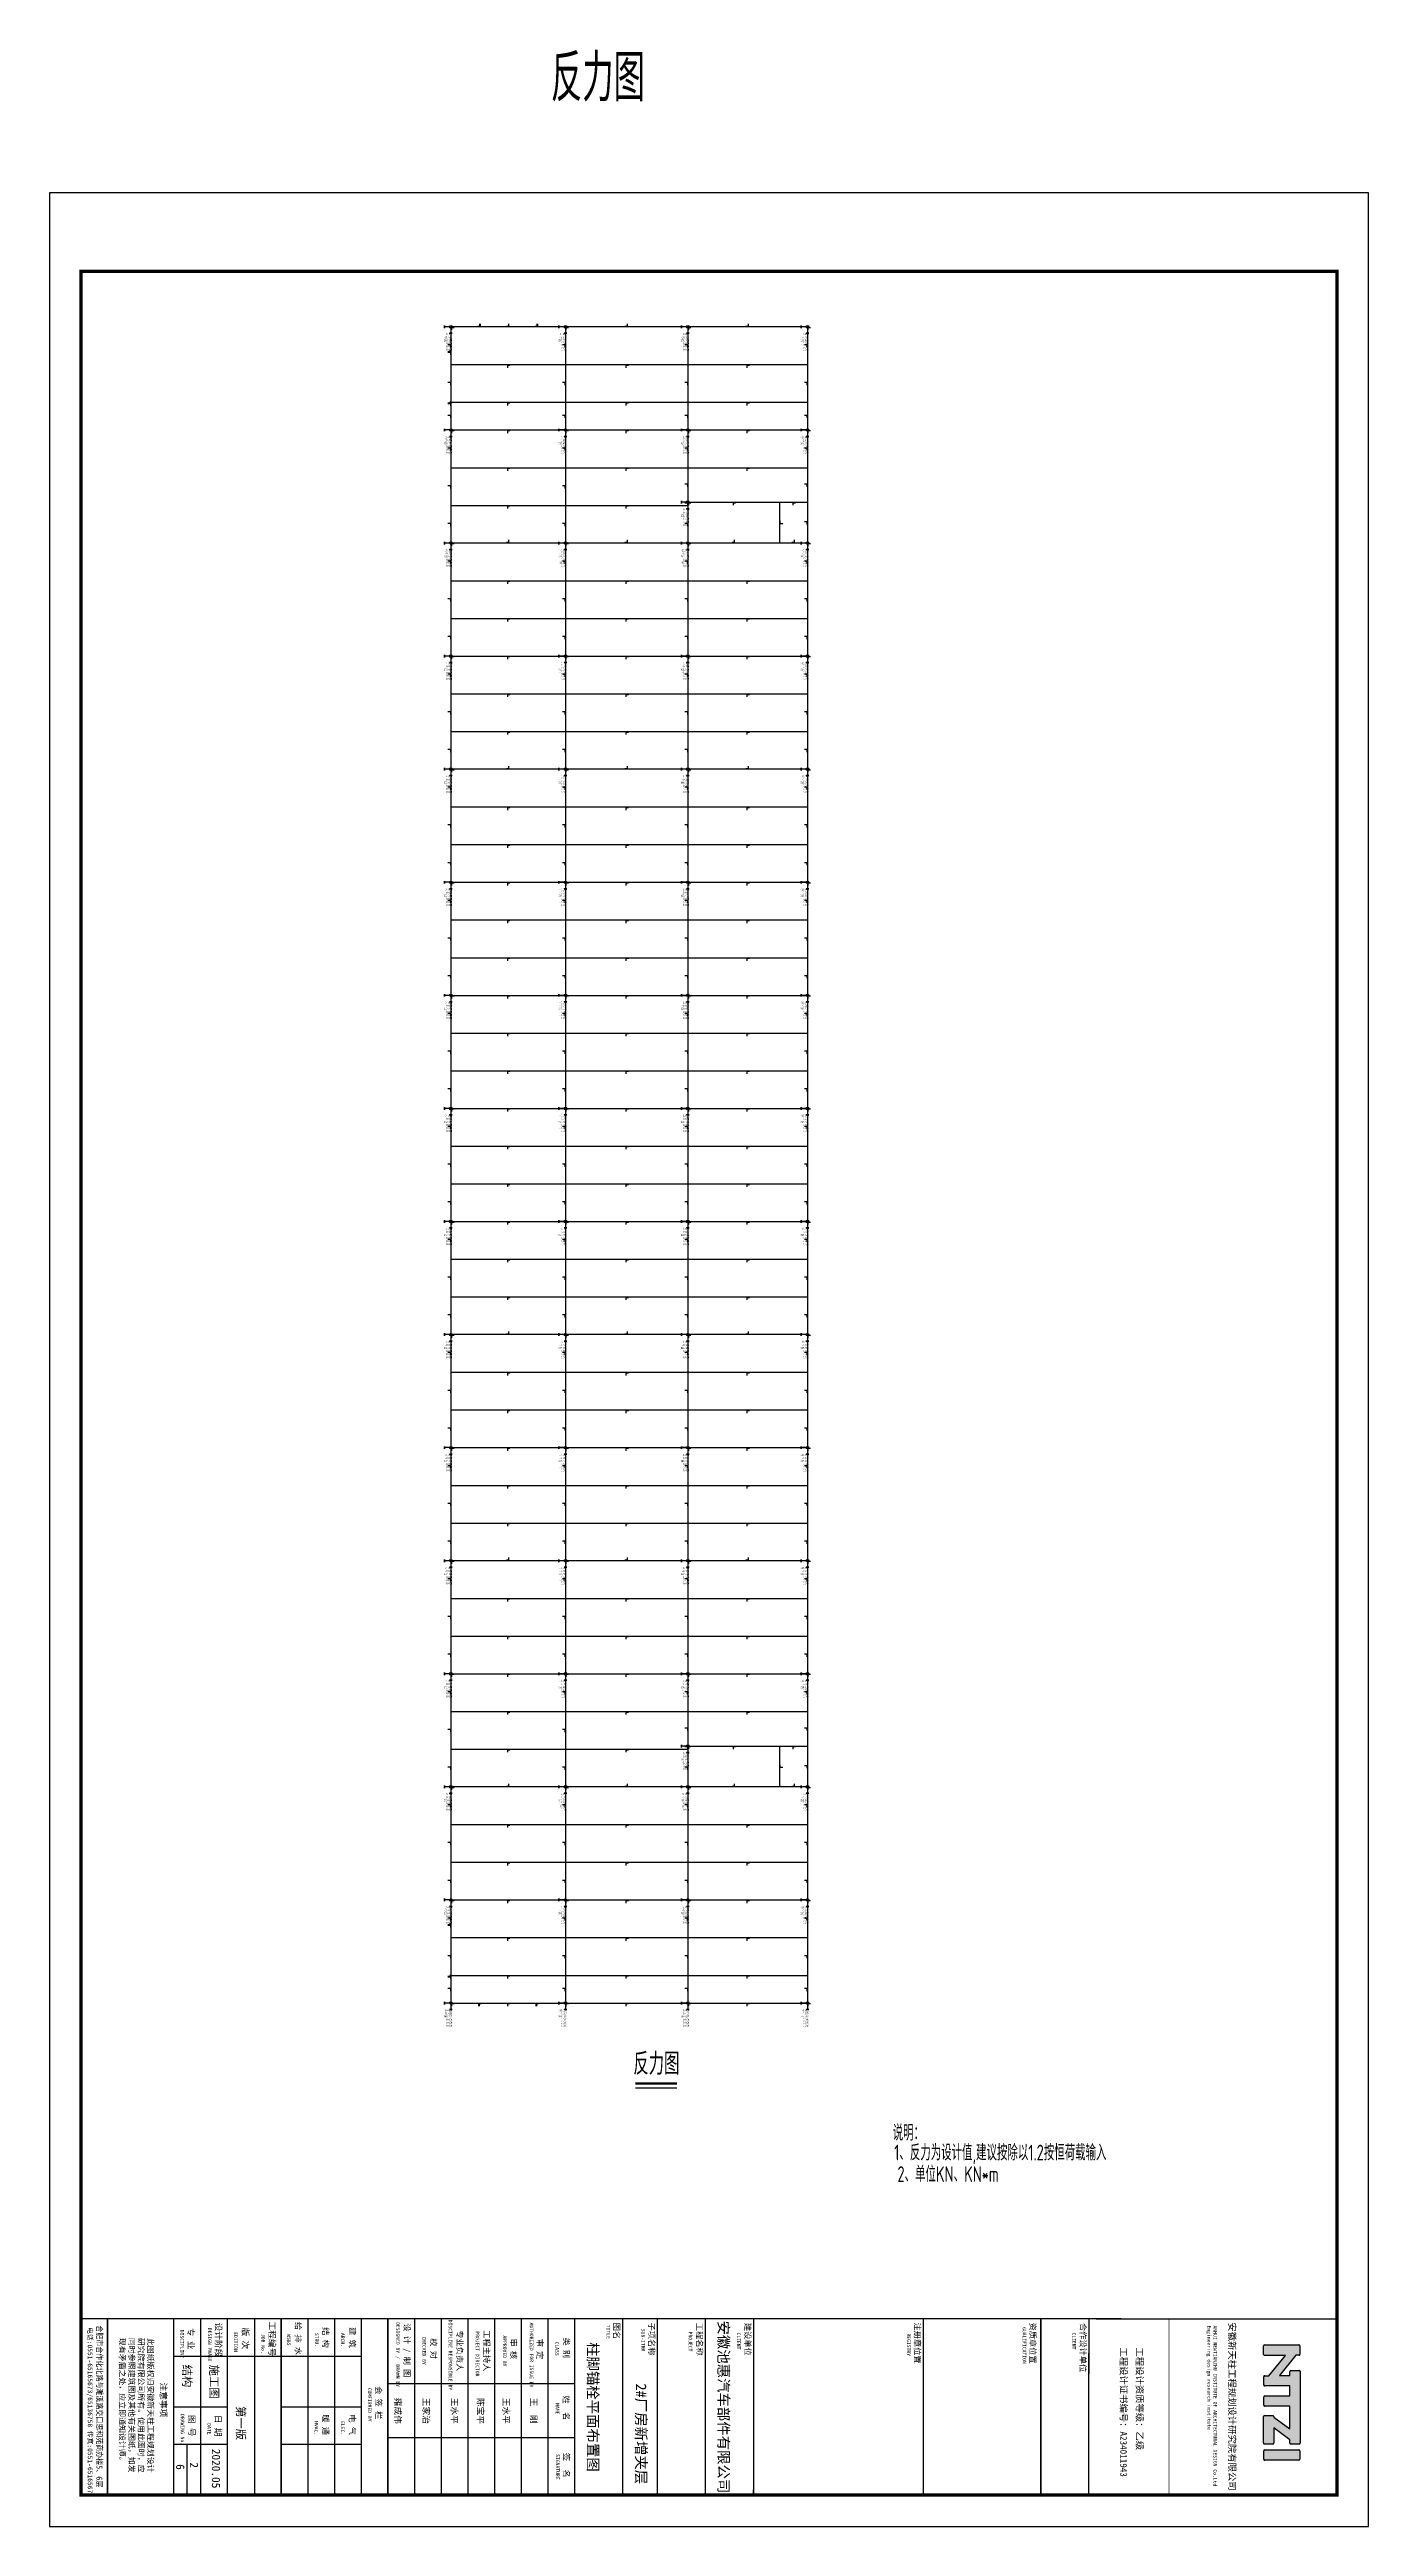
# Model space of a CAD drawing. Extents: x -32169 to 443031, y -120117 to 204739.
# Drawn here: x 48231 to 132231, y 47020 to 204739 of the extents above; entities that cross this region are included whole.
import ezdxf
from ezdxf.enums import TextEntityAlignment as Align

# ---------------------------------------------------------------- set-up
doc = ezdxf.new("R2010")
doc.units = 0
doc.header["$LTSCALE"] = 1000
doc.linetypes.add('CONTINOUS', pattern=[0])
doc.layers.get('0').update_dxf_attribs({"linetype": 'CONTINUOUS'})
for name, color, linetype in [('46', 7, 'CONTINUOUS'), ('8', 3, 'CONTINUOUS'), ('DIM_SYMB', 3, 'CONTINOUS'), ('PUB_TEXT', 7, 'CONTINUOUS'), ('PUB_TITLE', 3, 'CONTINUOUS'), ('TEXT', 7, 'CONTINUOUS'), ('标注', 3, 'CONTINUOUS'), ('结构层', 7, 'CONTINUOUS')]:
    doc.layers.add(name, color=color, linetype=linetype)
doc.styles.add('TQ', font='')
doc.styles.add('TSSD', font='tssdeng.shx', dxfattribs={"width": 0.7, "bigfont": 'tssdchn.shx'})
doc.styles.add('TSSD_Label', font='tssdeng.shx', dxfattribs={"width": 0.7, "bigfont": 'hztxt.shx'})
doc.styles.get('TQ').set_extended_font_data('SimSun')

# ---------------------------------------------------------------- blocks, each defined once
blk = doc.blocks.new('A$C31182A22')
at = {"layer": '8'}
blk.add_line((-23065, -19059), (-23065, -26249), dxfattribs=at)
at = {"layer": '结构层', "color": 5}
for p, q in [((-38155, 66711, -5450), (-38564, 66711, -5450)), ((-38155, 66711, -5450), (-38155, 66301, -5450)), ((-38155, 66711, -5450), (-38155, 66711, -5860)), ((-30865, 66711, -5450), (-31274, 66711, -5450)), ((-30865, 66711, -5450), (-30865, 66301, -5450)), ((-30865, 66711, -5450), (-30865, 66711, -5860)), ((-23065, 66711, -5450), (-23474, 66711, -5450)), ((-23065, 66711, -5450), (-23065, 66301, -5450)), ((-23065, 66711, -5450), (-23065, 66711, -5860)), ((-15449, 66711, -5450), (-15859, 66711, -5450)), ((-15449, 66711, -5450), (-15449, 66301, -5450)), ((-15449, 66711, -5450), (-15449, 66711, -5860)), ((-38155, 60146, -5450), (-38564, 60146, -5450)), ((-38155, 60146, -5450), (-38155, 59736, -5450)), ((-38155, 60146, -5450), (-38155, 60146, -5860)), ((-31274, 60064, -5450), (-31274, 60228, -5450)), ((-30865, 60146, -5450), (-31274, 60146, -5450)), ((-31274, 60146, -5532), (-31274, 60146, -5368)), ((-30947, 60146, -5860), (-30783, 60146, -5860)), ((-30865, 60064, -5860), (-30865, 60228, -5860)), ((-30865, 60146, -5450), (-30865, 59736, -5450)), ((-30865, 60146, -5450), (-30865, 60146, -5860)), ((-23474, 60064, -5450), (-23474, 60228, -5450)), ((-23065, 60146, -5450), (-23474, 60146, -5450)), ((-23474, 60146, -5532), (-23474, 60146, -5368)), ((-23147, 60146, -5860), (-22983, 60146, -5860)), ((-23065, 60064, -5860), (-23065, 60228, -5860)), ((-23065, 60146, -5450), (-23065, 59736, -5450)), ((-23065, 60146, -5450), (-23065, 60146, -5860)), ((-15449, 60146, -5450), (-15859, 60146, -5450)), ((-15449, 60146, -5450), (-15449, 59736, -5450)), ((-15449, 60146, -5450), (-15449, 60146, -5860)), ((-30947, 59736, -5450), (-30783, 59736, -5450)), ((-30865, 59736, -5532), (-30865, 59736, -5368)), ((-23147, 59736, -5450), (-22983, 59736, -5450)), ((-23065, 59736, -5532), (-23065, 59736, -5368)), ((-23474, 55464, -5450), (-23474, 55628, -5450)), ((-23065, 55546, -5450), (-23474, 55546, -5450)), ((-23474, 55546, -5532), (-23474, 55546, -5368)), ((-23147, 55546, -5860), (-22983, 55546, -5860)), ((-23065, 55464, -5860), (-23065, 55628, -5860)), ((-23065, 55546, -5450), (-23065, 55136, -5450)), ((-23065, 55546, -5450), (-23065, 55546, -5860)), ((-23147, 55136, -5450), (-22983, 55136, -5450)), ((-23065, 55136, -5532), (-23065, 55136, -5368)), ((-38155, 52946, -5450), (-38564, 52946, -5450)), ((-38155, 52946, -5450), (-38155, 52536, -5450)), ((-38155, 52946, -5450), (-38155, 52946, -5860)), ((-31274, 52864, -5450), (-31274, 53028, -5450)), ((-30865, 52946, -5450), (-31274, 52946, -5450)), ((-31274, 52946, -5532), (-31274, 52946, -5368)), ((-30947, 52946, -5860), (-30783, 52946, -5860)), ((-30947, 52536, -5450), (-30783, 52536, -5450)), ((-30865, 52864, -5860), (-30865, 53028, -5860)), ((-30865, 52946, -5450), (-30865, 52536, -5450)), ((-30865, 52946, -5450), (-30865, 52946, -5860)), ((-30865, 52536, -5532), (-30865, 52536, -5368)), ((-23474, 52864, -5450), (-23474, 53028, -5450)), ((-23065, 52946, -5450), (-23474, 52946, -5450)), ((-23474, 52946, -5532), (-23474, 52946, -5368)), ((-23147, 52946, -5860), (-22983, 52946, -5860)), ((-23147, 52536, -5450), (-22983, 52536, -5450)), ((-23065, 52864, -5860), (-23065, 53028, -5860)), ((-23065, 52946, -5450), (-23065, 52536, -5450)), ((-23065, 52946, -5450), (-23065, 52946, -5860)), ((-23065, 52536, -5532), (-23065, 52536, -5368)), ((-15449, 52946, -5450), (-15859, 52946, -5450)), ((-15449, 52946, -5450), (-15449, 52536, -5450)), ((-15449, 52946, -5450), (-15449, 52946, -5860)), ((-38155, 45746, -5450), (-38564, 45746, -5450)), ((-38155, 45746, -5450), (-38155, 45336, -5450)), ((-38155, 45746, -5450), (-38155, 45746, -5860)), ((-31274, 45664, -5450), (-31274, 45828, -5450)), ((-30865, 45746, -5450), (-31274, 45746, -5450)), ((-31274, 45746, -5532), (-31274, 45746, -5368)), ((-30947, 45746, -5860), (-30783, 45746, -5860)), ((-30865, 45664, -5860), (-30865, 45828, -5860)), ((-30865, 45746, -5450), (-30865, 45336, -5450)), ((-30865, 45746, -5450), (-30865, 45746, -5860)), ((-23474, 45664, -5450), (-23474, 45828, -5450)), ((-23065, 45746, -5450), (-23474, 45746, -5450)), ((-23474, 45746, -5532), (-23474, 45746, -5368)), ((-23147, 45746, -5860), (-22983, 45746, -5860)), ((-23065, 45664, -5860), (-23065, 45828, -5860)), ((-23065, 45746, -5450), (-23065, 45336, -5450)), ((-23065, 45746, -5450), (-23065, 45746, -5860)), ((-15449, 45746, -5450), (-15859, 45746, -5450)), ((-15449, 45746, -5450), (-15449, 45336, -5450)), ((-15449, 45746, -5450), (-15449, 45746, -5860)), ((-30947, 45336, -5450), (-30783, 45336, -5450)), ((-30865, 45336, -5532), (-30865, 45336, -5368)), ((-23147, 45336, -5450), (-22983, 45336, -5450)), ((-23065, 45336, -5532), (-23065, 45336, -5368)), ((-38155, 38546, -5450), (-38564, 38546, -5450)), ((-38155, 38546, -5450), (-38155, 38136, -5450)), ((-38155, 38546, -5450), (-38155, 38546, -5860)), ((-31274, 38464, -5450), (-31274, 38628, -5450)), ((-30865, 38546, -5450), (-31274, 38546, -5450)), ((-31274, 38546, -5532), (-31274, 38546, -5368)), ((-30947, 38546, -5860), (-30783, 38546, -5860)), ((-30947, 38136, -5450), (-30783, 38136, -5450)), ((-30865, 38464, -5860), (-30865, 38628, -5860)), ((-30865, 38546, -5450), (-30865, 38136, -5450)), ((-30865, 38546, -5450), (-30865, 38546, -5860)), ((-30865, 38136, -5532), (-30865, 38136, -5368)), ((-23474, 38464, -5450), (-23474, 38628, -5450)), ((-23065, 38546, -5450), (-23474, 38546, -5450)), ((-23474, 38546, -5532), (-23474, 38546, -5368)), ((-23147, 38546, -5860), (-22983, 38546, -5860)), ((-23147, 38136, -5450), (-22983, 38136, -5450)), ((-23065, 38464, -5860), (-23065, 38628, -5860)), ((-23065, 38546, -5450), (-23065, 38136, -5450)), ((-23065, 38546, -5450), (-23065, 38546, -5860)), ((-23065, 38136, -5532), (-23065, 38136, -5368)), ((-15449, 38546, -5450), (-15859, 38546, -5450)), ((-15449, 38546, -5450), (-15449, 38136, -5450)), ((-15449, 38546, -5450), (-15449, 38546, -5860)), ((-38155, 31346, -5450), (-38564, 31346, -5450)), ((-38155, 31346, -5450), (-38155, 30936, -5450)), ((-38155, 31346, -5450), (-38155, 31346, -5860)), ((-31274, 31264, -5450), (-31274, 31428, -5450)), ((-30865, 31346, -5450), (-31274, 31346, -5450)), ((-31274, 31346, -5532), (-31274, 31346, -5368)), ((-30947, 31346, -5860), (-30783, 31346, -5860)), ((-30947, 30936, -5450), (-30783, 30936, -5450)), ((-30865, 31264, -5860), (-30865, 31428, -5860)), ((-30865, 31346, -5450), (-30865, 30936, -5450)), ((-30865, 31346, -5450), (-30865, 31346, -5860)), ((-30865, 30936, -5532), (-30865, 30936, -5368)), ((-23474, 31264, -5450), (-23474, 31428, -5450)), ((-23065, 31346, -5450), (-23474, 31346, -5450)), ((-23474, 31346, -5532), (-23474, 31346, -5368)), ((-23147, 31346, -5860), (-22983, 31346, -5860)), ((-23147, 30936, -5450), (-22983, 30936, -5450)), ((-23065, 31264, -5860), (-23065, 31428, -5860)), ((-23065, 31346, -5450), (-23065, 30936, -5450)), ((-23065, 31346, -5450), (-23065, 31346, -5860)), ((-23065, 30936, -5532), (-23065, 30936, -5368)), ((-15449, 31346, -5450), (-15859, 31346, -5450)), ((-15449, 31346, -5450), (-15449, 30936, -5450)), ((-15449, 31346, -5450), (-15449, 31346, -5860)), ((-38155, 24146, -5450), (-38564, 24146, -5450)), ((-38155, 24146, -5450), (-38155, 23736, -5450)), ((-38155, 24146, -5450), (-38155, 24146, -5860)), ((-31274, 24064, -5450), (-31274, 24228, -5450)), ((-30865, 24146, -5450), (-31274, 24146, -5450)), ((-31274, 24146, -5532), (-31274, 24146, -5368)), ((-30947, 24146, -5860), (-30783, 24146, -5860)), ((-30947, 23736, -5450), (-30783, 23736, -5450)), ((-30865, 24064, -5860), (-30865, 24228, -5860)), ((-30865, 24146, -5450), (-30865, 23736, -5450)), ((-30865, 24146, -5450), (-30865, 24146, -5860)), ((-30865, 23736, -5532), (-30865, 23736, -5368)), ((-23474, 24064, -5450), (-23474, 24228, -5450)), ((-23065, 24146, -5450), (-23474, 24146, -5450)), ((-23474, 24146, -5532), (-23474, 24146, -5368)), ((-23147, 24146, -5860), (-22983, 24146, -5860)), ((-23147, 23736, -5450), (-22983, 23736, -5450)), ((-23065, 24064, -5860), (-23065, 24228, -5860)), ((-23065, 24146, -5450), (-23065, 23736, -5450)), ((-23065, 24146, -5450), (-23065, 24146, -5860)), ((-23065, 23736, -5532), (-23065, 23736, -5368)), ((-15449, 24146, -5450), (-15859, 24146, -5450)), ((-15449, 24146, -5450), (-15449, 23736, -5450)), ((-15449, 24146, -5450), (-15449, 24146, -5860)), ((-38155, 16946, -5450), (-38564, 16946, -5450)), ((-38155, 16946, -5450), (-38155, 16536, -5450)), ((-38155, 16946, -5450), (-38155, 16946, -5860)), ((-31274, 16864, -5450), (-31274, 17028, -5450)), ((-30865, 16946, -5450), (-31274, 16946, -5450)), ((-31274, 16946, -5532), (-31274, 16946, -5368)), ((-30947, 16946, -5860), (-30783, 16946, -5860)), ((-30947, 16536, -5450), (-30783, 16536, -5450)), ((-30865, 16864, -5860), (-30865, 17028, -5860)), ((-30865, 16946, -5450), (-30865, 16536, -5450)), ((-30865, 16946, -5450), (-30865, 16946, -5860)), ((-30865, 16536, -5532), (-30865, 16536, -5368)), ((-23474, 16864, -5450), (-23474, 17028, -5450)), ((-23065, 16946, -5450), (-23474, 16946, -5450)), ((-23474, 16946, -5532), (-23474, 16946, -5368)), ((-23147, 16946, -5860), (-22983, 16946, -5860)), ((-23147, 16536, -5450), (-22983, 16536, -5450)), ((-23065, 16864, -5860), (-23065, 17028, -5860)), ((-23065, 16946, -5450), (-23065, 16536, -5450)), ((-23065, 16946, -5450), (-23065, 16946, -5860)), ((-23065, 16536, -5532), (-23065, 16536, -5368)), ((-15449, 16946, -5450), (-15859, 16946, -5450)), ((-15449, 16946, -5450), (-15449, 16536, -5450)), ((-15449, 16946, -5450), (-15449, 16946, -5860)), ((-38155, 9746, -5450), (-38564, 9746, -5450)), ((-38155, 9746, -5450), (-38155, 9336, -5450)), ((-38155, 9746, -5450), (-38155, 9746, -5860)), ((-31274, 9664, -5450), (-31274, 9828, -5450)), ((-30865, 9746, -5450), (-31274, 9746, -5450)), ((-31274, 9746, -5532), (-31274, 9746, -5368)), ((-30947, 9746, -5860), (-30783, 9746, -5860)), ((-30865, 9664, -5860), (-30865, 9828, -5860)), ((-30865, 9746, -5450), (-30865, 9336, -5450)), ((-30865, 9746, -5450), (-30865, 9746, -5860)), ((-23474, 9664, -5450), (-23474, 9828, -5450)), ((-23065, 9746, -5450), (-23474, 9746, -5450)), ((-23474, 9746, -5532), (-23474, 9746, -5368)), ((-23147, 9746, -5860), (-22983, 9746, -5860)), ((-23065, 9664, -5860), (-23065, 9828, -5860)), ((-23065, 9746, -5450), (-23065, 9336, -5450)), ((-23065, 9746, -5450), (-23065, 9746, -5860)), ((-15449, 9746, -5450), (-15859, 9746, -5450)), ((-15449, 9746, -5450), (-15449, 9336, -5450)), ((-15449, 9746, -5450), (-15449, 9746, -5860)), ((-30947, 9336, -5450), (-30783, 9336, -5450)), ((-30865, 9336, -5532), (-30865, 9336, -5368)), ((-23147, 9336, -5450), (-22983, 9336, -5450)), ((-23065, 9336, -5532), (-23065, 9336, -5368)), ((-38155, 2546, -5450), (-38564, 2546, -5450)), ((-38155, 2546, -5450), (-38155, 2136, -5450)), ((-38155, 2546, -5450), (-38155, 2546, -5860)), ((-31274, 2464, -5450), (-31274, 2628, -5450)), ((-30865, 2546, -5450), (-31274, 2546, -5450)), ((-31274, 2546, -5532), (-31274, 2546, -5368)), ((-30947, 2546, -5860), (-30783, 2546, -5860)), ((-30947, 2136, -5450), (-30783, 2136, -5450)), ((-30865, 2464, -5860), (-30865, 2628, -5860)), ((-30865, 2546, -5450), (-30865, 2136, -5450)), ((-30865, 2546, -5450), (-30865, 2546, -5860)), ((-30865, 2136, -5532), (-30865, 2136, -5368)), ((-23474, 2464, -5450), (-23474, 2628, -5450)), ((-23065, 2546, -5450), (-23474, 2546, -5450)), ((-23474, 2546, -5532), (-23474, 2546, -5368)), ((-23147, 2546, -5860), (-22983, 2546, -5860)), ((-23147, 2136, -5450), (-22983, 2136, -5450)), ((-23065, 2464, -5860), (-23065, 2628, -5860)), ((-23065, 2546, -5450), (-23065, 2136, -5450)), ((-23065, 2546, -5450), (-23065, 2546, -5860)), ((-23065, 2136, -5532), (-23065, 2136, -5368)), ((-15449, 2546, -5450), (-15859, 2546, -5450)), ((-15449, 2546, -5450), (-15449, 2136, -5450)), ((-15449, 2546, -5450), (-15449, 2546, -5860)), ((-38155, -4654, -5450), (-38564, -4654, -5450)), ((-38155, -4654, -5450), (-38155, -5064, -5450)), ((-38155, -4654, -5450), (-38155, -4654, -5860)), ((-31274, -4736, -5450), (-31274, -4572, -5450)), ((-30865, -4654, -5450), (-31274, -4654, -5450)), ((-31274, -4654, -5532), (-31274, -4654, -5368)), ((-30947, -4654, -5860), (-30783, -4654, -5860)), ((-30865, -4736, -5860), (-30865, -4572, -5860)), ((-30865, -4654, -5450), (-30865, -5064, -5450)), ((-30865, -4654, -5450), (-30865, -4654, -5860)), ((-23474, -4736, -5450), (-23474, -4572, -5450)), ((-23065, -4654, -5450), (-23474, -4654, -5450)), ((-23474, -4654, -5532), (-23474, -4654, -5368)), ((-23147, -4654, -5860), (-22983, -4654, -5860)), ((-23065, -4736, -5860), (-23065, -4572, -5860)), ((-23065, -4654, -5450), (-23065, -5064, -5450)), ((-23065, -4654, -5450), (-23065, -4654, -5860)), ((-15449, -4654, -5450), (-15859, -4654, -5450)), ((-15449, -4654, -5450), (-15449, -5064, -5450)), ((-15449, -4654, -5450), (-15449, -4654, -5860)), ((-30947, -5064, -5450), (-30783, -5064, -5450)), ((-30865, -5064, -5532), (-30865, -5064, -5368)), ((-23147, -5064, -5450), (-22983, -5064, -5450)), ((-23065, -5064, -5532), (-23065, -5064, -5368)), ((-38155, -11854, -5450), (-38564, -11854, -5450)), ((-38155, -11854, -5450), (-38155, -12264, -5450)), ((-38155, -11854, -5450), (-38155, -11854, -5860)), ((-31274, -11936, -5450), (-31274, -11772, -5450)), ((-30865, -11854, -5450), (-31274, -11854, -5450)), ((-31274, -11854, -5532), (-31274, -11854, -5368)), ((-30947, -11854, -5860), (-30783, -11854, -5860)), ((-30947, -12264, -5450), (-30783, -12264, -5450)), ((-30865, -11936, -5860), (-30865, -11772, -5860)), ((-30865, -11854, -5450), (-30865, -12264, -5450)), ((-30865, -11854, -5450), (-30865, -11854, -5860)), ((-30865, -12264, -5532), (-30865, -12264, -5368)), ((-23474, -11936, -5450), (-23474, -11772, -5450)), ((-23065, -11854, -5450), (-23474, -11854, -5450)), ((-23474, -11854, -5532), (-23474, -11854, -5368)), ((-23147, -11854, -5860), (-22983, -11854, -5860)), ((-23147, -12264, -5450), (-22983, -12264, -5450)), ((-23065, -11936, -5860), (-23065, -11772, -5860)), ((-23065, -11854, -5450), (-23065, -12264, -5450)), ((-23065, -11854, -5450), (-23065, -11854, -5860)), ((-23065, -12264, -5532), (-23065, -12264, -5368)), ((-15449, -11854, -5450), (-15859, -11854, -5450)), ((-15449, -11854, -5450), (-15449, -12264, -5450)), ((-15449, -11854, -5450), (-15449, -11854, -5860)), ((-38155, -19054, -5450), (-38564, -19054, -5450)), ((-38155, -19054, -5450), (-38155, -19464, -5450)), ((-38155, -19054, -5450), (-38155, -19054, -5860)), ((-31274, -19136, -5450), (-31274, -18972, -5450)), ((-30865, -19054, -5450), (-31274, -19054, -5450)), ((-31274, -19054, -5532), (-31274, -19054, -5368)), ((-30947, -19054, -5860), (-30783, -19054, -5860)), ((-30947, -19464, -5450), (-30783, -19464, -5450)), ((-30865, -19136, -5860), (-30865, -18972, -5860)), ((-30865, -19054, -5450), (-30865, -19464, -5450)), ((-30865, -19054, -5450), (-30865, -19054, -5860)), ((-30865, -19464, -5532), (-30865, -19464, -5368)), ((-23474, -19136, -5450), (-23474, -18972, -5450)), ((-23065, -19054, -5450), (-23474, -19054, -5450)), ((-23474, -19054, -5532), (-23474, -19054, -5368)), ((-23147, -19054, -5860), (-22983, -19054, -5860)), ((-23147, -19464, -5450), (-22983, -19464, -5450)), ((-23065, -19136, -5860), (-23065, -18972, -5860)), ((-23065, -19054, -5450), (-23065, -19464, -5450)), ((-23065, -19054, -5450), (-23065, -19054, -5860)), ((-23065, -19464, -5532), (-23065, -19464, -5368)), ((-15449, -19054, -5450), (-15859, -19054, -5450)), ((-15449, -19054, -5450), (-15449, -19464, -5450)), ((-15449, -19054, -5450), (-15449, -19054, -5860)), ((-23474, -23736, -5450), (-23474, -23572, -5450)), ((-23065, -23654, -5450), (-23474, -23654, -5450)), ((-23474, -23654, -5532), (-23474, -23654, -5368)), ((-23147, -23654, -5860), (-22983, -23654, -5860)), ((-23065, -23736, -5860), (-23065, -23572, -5860)), ((-23065, -23654, -5450), (-23065, -24064, -5450)), ((-23065, -23654, -5450), (-23065, -23654, -5860)), ((-23147, -24064, -5450), (-22983, -24064, -5450)), ((-23065, -24064, -5532), (-23065, -24064, -5368)), ((-38155, -26254, -5450), (-38564, -26254, -5450)), ((-38155, -26254, -5450), (-38155, -26664, -5450)), ((-38155, -26254, -5450), (-38155, -26254, -5860)), ((-31274, -26336, -5450), (-31274, -26172, -5450)), ((-30865, -26254, -5450), (-31274, -26254, -5450)), ((-31274, -26254, -5532), (-31274, -26254, -5368)), ((-30947, -26254, -5860), (-30783, -26254, -5860)), ((-30947, -26664, -5450), (-30783, -26664, -5450)), ((-30865, -26336, -5860), (-30865, -26172, -5860)), ((-30865, -26254, -5450), (-30865, -26664, -5450)), ((-30865, -26254, -5450), (-30865, -26254, -5860)), ((-30865, -26664, -5532), (-30865, -26664, -5368)), ((-23474, -26336, -5450), (-23474, -26172, -5450)), ((-23065, -26254, -5450), (-23474, -26254, -5450)), ((-23474, -26254, -5532), (-23474, -26254, -5368)), ((-23147, -26254, -5860), (-22983, -26254, -5860)), ((-23147, -26664, -5450), (-22983, -26664, -5450)), ((-23065, -26336, -5860), (-23065, -26172, -5860)), ((-23065, -26254, -5450), (-23065, -26664, -5450)), ((-23065, -26254, -5450), (-23065, -26254, -5860)), ((-23065, -26664, -5532), (-23065, -26664, -5368)), ((-15449, -26254, -5450), (-15859, -26254, -5450)), ((-15449, -26254, -5450), (-15449, -26664, -5450)), ((-15449, -26254, -5450), (-15449, -26254, -5860)), ((-38155, -33454, -5450), (-38564, -33454, -5450)), ((-38155, -33454, -5450), (-38155, -33864, -5450)), ((-38155, -33454, -5450), (-38155, -33454, -5860)), ((-31274, -33536, -5450), (-31274, -33372, -5450)), ((-30865, -33454, -5450), (-31274, -33454, -5450)), ((-31274, -33454, -5532), (-31274, -33454, -5368)), ((-30947, -33454, -5860), (-30783, -33454, -5860)), ((-30947, -33864, -5450), (-30783, -33864, -5450)), ((-30865, -33536, -5860), (-30865, -33372, -5860)), ((-30865, -33454, -5450), (-30865, -33864, -5450)), ((-30865, -33454, -5450), (-30865, -33454, -5860)), ((-30865, -33864, -5532), (-30865, -33864, -5368)), ((-23474, -33536, -5450), (-23474, -33372, -5450)), ((-23065, -33454, -5450), (-23474, -33454, -5450)), ((-23474, -33454, -5532), (-23474, -33454, -5368)), ((-23147, -33454, -5860), (-22983, -33454, -5860)), ((-23147, -33864, -5450), (-22983, -33864, -5450)), ((-23065, -33536, -5860), (-23065, -33372, -5860)), ((-23065, -33454, -5450), (-23065, -33864, -5450)), ((-23065, -33454, -5450), (-23065, -33454, -5860)), ((-23065, -33864, -5532), (-23065, -33864, -5368)), ((-15449, -33454, -5450), (-15859, -33454, -5450)), ((-15449, -33454, -5450), (-15449, -33864, -5450)), ((-15449, -33454, -5450), (-15449, -33454, -5860)), ((-38155, -40019, -5450), (-38564, -40019, -5450)), ((-38155, -40019, -5450), (-38155, -40429, -5450)), ((-38155, -40019, -5450), (-38155, -40019, -5860)), ((-30865, -40019, -5450), (-31274, -40019, -5450)), ((-30865, -40019, -5450), (-30865, -40429, -5450)), ((-30865, -40019, -5450), (-30865, -40019, -5860)), ((-23065, -40019, -5450), (-23474, -40019, -5450)), ((-23065, -40019, -5450), (-23065, -40429, -5450)), ((-23065, -40019, -5450), (-23065, -40019, -5860)), ((-15449, -40019, -5450), (-15859, -40019, -5450)), ((-15449, -40019, -5450), (-15449, -40429, -5450)), ((-15449, -40019, -5450), (-15449, -40019, -5860))]:
    blk.add_line(p, q, dxfattribs=at)
at = {"layer": '结构层', "color": 252}
for p, q in [((-38155, 66711), (-38155, 66711, -5450)), ((-30865, 66711), (-38155, 66711)), ((-38155, 66711), (-38155, 64311)), ((-38155, 66711), (-38155, 63428, -2725)), ((-38155, 66711, -5450), (-38155, 63428, -2725)), ((-34510, 66711, -2725), (-38155, 66711)), ((-34510, 66711, -2725), (-38155, 66711, -5450)), ((-30865, 66711, -5450), (-34510, 66711, -2725)), ((-30865, 66711), (-34510, 66711, -2725)), ((-30865, 66711), (-30865, 66711, -5450)), ((-23065, 66711), (-30865, 66711)), ((-30865, 66711), (-30865, 64311)), ((-23065, 66711), (-23065, 66711, -5450)), ((-15449, 66711), (-23065, 66711)), ((-23065, 66711), (-23065, 64311)), ((-15449, 66711), (-15449, 66711, -5450)), ((-15449, 66711), (-15449, 64311)), ((-38155, 64311), (-38155, 61911)), ((-38155, 64311), (-30865, 64311)), ((-38155, 63428, -2725), (-38155, 60146, -5450)), ((-38155, 63428, -2725), (-38155, 60146)), ((-30865, 64311), (-30865, 61911)), ((-30865, 64311), (-23065, 64311)), ((-23065, 64311), (-23065, 61911)), ((-23065, 64311), (-15449, 64311)), ((-15449, 64311), (-15449, 61911)), ((-38155, 61911), (-38155, 60146)), ((-38155, 61911), (-30865, 61911)), ((-30865, 61911), (-30865, 60146)), ((-30865, 61911), (-23065, 61911)), ((-23065, 61911), (-23065, 60146)), ((-23065, 61911), (-15449, 61911)), ((-15449, 61911), (-15449, 60146)), ((-38155, 60146), (-38155, 60146, -5450)), ((-38155, 60146), (-30865, 60146)), ((-38155, 60146), (-38155, 57746)), ((-30865, 60146), (-30865, 60146, -5450)), ((-30865, 60146), (-23065, 60146)), ((-30865, 60146), (-30865, 57746)), ((-23065, 60146), (-23065, 60146, -5450)), ((-23065, 60146), (-15449, 60146)), ((-23065, 60146), (-23065, 57746)), ((-15449, 60146), (-15449, 60146, -5450)), ((-15449, 60146), (-15449, 57746)), ((-38155, 57746), (-30865, 57746)), ((-38155, 57746), (-38155, 55346)), ((-30865, 57746), (-23065, 57746)), ((-30865, 57746), (-30865, 55346)), ((-23065, 57746), (-15449, 57746)), ((-23065, 57746), (-23065, 55546)), ((-15449, 57746), (-15449, 55546)), ((-38155, 55346), (-30865, 55346)), ((-38155, 55346), (-38155, 52946)), ((-30865, 55346), (-23065, 55346)), ((-30865, 55346), (-30865, 52946)), ((-23065, 55546), (-23065, 55546, -5450)), ((-23065, 55546), (-17215, 55546)), ((-23065, 55546), (-23065, 55346)), ((-23065, 55346), (-23065, 52946)), ((-17215, 52946), (-17215, 55546)), ((-17215, 55546), (-15449, 55546)), ((-15449, 55546), (-15449, 52946)), ((-38155, 52946), (-38155, 52946, -5450)), ((-30865, 52946), (-38155, 52946)), ((-38155, 52946), (-38155, 50546)), ((-30865, 52946), (-30865, 52946, -5450)), ((-23065, 52946), (-30865, 52946)), ((-30865, 52946), (-30865, 50546)), ((-23065, 52946), (-23065, 52946, -5450)), ((-17215, 52946), (-23065, 52946)), ((-23065, 52946), (-23065, 50546)), ((-15449, 52946), (-17215, 52946)), ((-15449, 52946), (-15449, 52946, -5450)), ((-15449, 52946), (-15449, 50546)), ((-38155, 50546), (-30865, 50546)), ((-38155, 50546), (-38155, 48146)), ((-30865, 50546), (-23065, 50546)), ((-30865, 50546), (-30865, 48146)), ((-23065, 50546), (-15449, 50546)), ((-23065, 50546), (-23065, 48146)), ((-15449, 50546), (-15449, 48146)), ((-38155, 48146), (-30865, 48146)), ((-38155, 48146), (-38155, 45746)), ((-30865, 48146), (-23065, 48146)), ((-30865, 48146), (-30865, 45746)), ((-23065, 48146), (-15449, 48146)), ((-23065, 48146), (-23065, 45746)), ((-15449, 48146), (-15449, 45746)), ((-38155, 45746), (-38155, 45746, -5450)), ((-38155, 45746), (-30865, 45746)), ((-38155, 45746), (-38155, 43346)), ((-30865, 45746), (-30865, 45746, -5450)), ((-30865, 45746), (-23065, 45746)), ((-30865, 45746), (-30865, 43346)), ((-23065, 45746), (-23065, 45746, -5450)), ((-23065, 45746), (-15449, 45746)), ((-23065, 45746), (-23065, 43346)), ((-15449, 45746), (-15449, 45746, -5450)), ((-15449, 45746), (-15449, 43346)), ((-38155, 43346), (-30865, 43346)), ((-38155, 43346), (-38155, 40946)), ((-30865, 43346), (-23065, 43346)), ((-30865, 43346), (-30865, 40946)), ((-23065, 43346), (-15449, 43346)), ((-23065, 43346), (-23065, 40946)), ((-15449, 43346), (-15449, 40946)), ((-38155, 40946), (-30865, 40946)), ((-38155, 40946), (-38155, 38546)), ((-30865, 40946), (-23065, 40946)), ((-30865, 40946), (-30865, 38546)), ((-23065, 40946), (-15449, 40946)), ((-23065, 40946), (-23065, 38546)), ((-15449, 40946), (-15449, 38546)), ((-38155, 38546), (-38155, 38546, -5450)), ((-30865, 38546), (-38155, 38546)), ((-38155, 38546), (-38155, 36146)), ((-30865, 38546), (-30865, 38546, -5450)), ((-23065, 38546), (-30865, 38546)), ((-30865, 38546), (-30865, 36146)), ((-23065, 38546), (-23065, 38546, -5450)), ((-15449, 38546), (-23065, 38546)), ((-23065, 38546), (-23065, 36146)), ((-15449, 38546), (-15449, 38546, -5450)), ((-15449, 38546), (-15449, 36146)), ((-38155, 36146), (-30865, 36146)), ((-38155, 36146), (-38155, 33746)), ((-30865, 36146), (-23065, 36146)), ((-30865, 36146), (-30865, 33746)), ((-23065, 36146), (-15449, 36146)), ((-23065, 36146), (-23065, 33746)), ((-15449, 36146), (-15449, 33746)), ((-38155, 33746), (-30865, 33746)), ((-38155, 33746), (-38155, 31346)), ((-30865, 33746), (-23065, 33746)), ((-30865, 33746), (-30865, 31346)), ((-23065, 33746), (-15449, 33746)), ((-23065, 33746), (-23065, 31346)), ((-15449, 33746), (-15449, 31346)), ((-38155, 31346), (-38155, 31346, -5450)), ((-38155, 31346), (-30865, 31346)), ((-38155, 31346), (-38155, 28946)), ((-30865, 31346), (-30865, 31346, -5450)), ((-30865, 31346), (-23065, 31346)), ((-30865, 31346), (-30865, 28946)), ((-23065, 31346), (-23065, 31346, -5450)), ((-23065, 31346), (-15449, 31346)), ((-23065, 31346), (-23065, 28946)), ((-15449, 31346), (-15449, 31346, -5450)), ((-15449, 31346), (-15449, 28946)), ((-38155, 28946), (-30865, 28946)), ((-38155, 28946), (-38155, 26546)), ((-30865, 28946), (-23065, 28946)), ((-30865, 28946), (-30865, 26546)), ((-23065, 28946), (-15449, 28946)), ((-23065, 28946), (-23065, 26546)), ((-15449, 28946), (-15449, 26546)), ((-38155, 26546), (-30865, 26546)), ((-38155, 26546), (-38155, 24146)), ((-30865, 26546), (-23065, 26546)), ((-30865, 26546), (-30865, 24146)), ((-23065, 26546), (-15449, 26546)), ((-23065, 26546), (-23065, 24146)), ((-15449, 26546), (-15449, 24146)), ((-38155, 24146), (-38155, 24146, -5450)), ((-38155, 24146), (-30865, 24146)), ((-38155, 24146), (-38155, 21746)), ((-30865, 24146), (-30865, 24146, -5450)), ((-30865, 24146), (-23065, 24146)), ((-30865, 24146), (-30865, 21746)), ((-23065, 24146), (-23065, 24146, -5450)), ((-23065, 24146), (-15449, 24146)), ((-23065, 24146), (-23065, 21746)), ((-15449, 24146), (-15449, 24146, -5450)), ((-15449, 24146), (-15449, 21746)), ((-38155, 21746), (-30865, 21746)), ((-38155, 21746), (-38155, 19346)), ((-30865, 21746), (-23065, 21746)), ((-30865, 21746), (-30865, 19346)), ((-23065, 21746), (-15449, 21746)), ((-23065, 21746), (-23065, 19346)), ((-15449, 21746), (-15449, 19346)), ((-38155, 19346), (-30865, 19346)), ((-38155, 19346), (-38155, 16946)), ((-30865, 19346), (-23065, 19346)), ((-30865, 19346), (-30865, 16946)), ((-23065, 19346), (-15449, 19346)), ((-23065, 19346), (-23065, 16946)), ((-15449, 19346), (-15449, 16946)), ((-38155, 16946), (-38155, 16946, -5450)), ((-38155, 16946), (-30865, 16946)), ((-38155, 16946), (-38155, 14546)), ((-30865, 16946), (-30865, 16946, -5450)), ((-30865, 16946), (-23065, 16946)), ((-30865, 16946), (-30865, 14546)), ((-23065, 16946), (-23065, 16946, -5450)), ((-23065, 16946), (-15449, 16946)), ((-23065, 16946), (-23065, 14546)), ((-15449, 16946), (-15449, 16946, -5450)), ((-15449, 16946), (-15449, 14546)), ((-38155, 14546), (-30865, 14546)), ((-38155, 14546), (-38155, 12146)), ((-30865, 14546), (-23065, 14546)), ((-30865, 14546), (-30865, 12146)), ((-23065, 14546), (-15449, 14546)), ((-23065, 14546), (-23065, 12146)), ((-15449, 14546), (-15449, 12146)), ((-38155, 12146), (-30865, 12146)), ((-38155, 12146), (-38155, 9746)), ((-30865, 12146), (-23065, 12146)), ((-30865, 12146), (-30865, 9746)), ((-23065, 12146), (-15449, 12146)), ((-23065, 12146), (-23065, 9746)), ((-15449, 12146), (-15449, 9746)), ((-38155, 9746), (-38155, 9746, -5450)), ((-38155, 9746), (-30865, 9746)), ((-38155, 9746), (-38155, 7346)), ((-30865, 9746), (-30865, 9746, -5450)), ((-30865, 9746), (-23065, 9746)), ((-30865, 9746), (-30865, 7346)), ((-23065, 9746), (-23065, 9746, -5450)), ((-23065, 9746), (-15449, 9746)), ((-23065, 9746), (-23065, 7346)), ((-15449, 9746), (-15449, 9746, -5450)), ((-15449, 9746), (-15449, 7346)), ((-38155, 7346), (-30865, 7346)), ((-38155, 7346), (-38155, 4946)), ((-30865, 7346), (-23065, 7346)), ((-30865, 7346), (-30865, 4946)), ((-23065, 7346), (-15449, 7346)), ((-23065, 7346), (-23065, 4946)), ((-15449, 7346), (-15449, 4946)), ((-38155, 4946), (-30865, 4946)), ((-38155, 4946), (-38155, 2546)), ((-30865, 4946), (-23065, 4946)), ((-30865, 4946), (-30865, 2546)), ((-23065, 4946), (-15449, 4946)), ((-23065, 4946), (-23065, 2546)), ((-15449, 4946), (-15449, 2546)), ((-38155, 2546), (-38155, 2546, -5450)), ((-30865, 2546), (-38155, 2546)), ((-38155, 2546), (-38155, 146)), ((-30865, 2546), (-30865, 2546, -5450)), ((-23065, 2546), (-30865, 2546)), ((-30865, 2546), (-30865, 146)), ((-23065, 2546), (-23065, 2546, -5450)), ((-15449, 2546), (-23065, 2546)), ((-23065, 2546), (-23065, 146)), ((-15449, 2546), (-15449, 2546, -5450)), ((-15449, 2546), (-15449, 146)), ((-38155, 146), (-30865, 146)), ((-38155, 146), (-38155, -2254)), ((-30865, 146), (-23065, 146)), ((-30865, 146), (-30865, -2254)), ((-23065, 146), (-15449, 146)), ((-23065, 146), (-23065, -2254)), ((-15449, 146), (-15449, -2254)), ((-38155, -2254), (-30865, -2254)), ((-38155, -2254), (-38155, -4654)), ((-30865, -2254), (-23065, -2254)), ((-30865, -2254), (-30865, -4654)), ((-23065, -2254), (-15449, -2254)), ((-23065, -2254), (-23065, -4654)), ((-15449, -2254), (-15449, -4654)), ((-38155, -4654), (-38155, -4654, -5450)), ((-38155, -4654), (-30865, -4654)), ((-38155, -4654), (-38155, -7054)), ((-30865, -4654), (-30865, -4654, -5450)), ((-30865, -4654), (-23065, -4654)), ((-30865, -4654), (-30865, -7054)), ((-23065, -4654), (-23065, -4654, -5450)), ((-23065, -4654), (-15449, -4654)), ((-23065, -4654), (-23065, -7054)), ((-15449, -4654), (-15449, -4654, -5450)), ((-15449, -4654), (-15449, -7054)), ((-38155, -7054), (-30865, -7054)), ((-38155, -7054), (-38155, -9454)), ((-30865, -7054), (-23065, -7054)), ((-30865, -7054), (-30865, -9454)), ((-23065, -7054), (-15449, -7054)), ((-23065, -7054), (-23065, -9454)), ((-15449, -7054), (-15449, -9454)), ((-38155, -9454), (-30865, -9454)), ((-38155, -9454), (-38155, -11854)), ((-30865, -9454), (-23065, -9454)), ((-30865, -9454), (-30865, -11854)), ((-23065, -9454), (-15449, -9454)), ((-23065, -9454), (-23065, -11854)), ((-15449, -9454), (-15449, -11854)), ((-38155, -11854), (-38155, -11854, -5450)), ((-30865, -11854), (-38155, -11854)), ((-38155, -11854), (-38155, -14254)), ((-30865, -11854), (-30865, -11854, -5450)), ((-23065, -11854), (-30865, -11854)), ((-30865, -11854), (-30865, -14254)), ((-23065, -11854), (-23065, -11854, -5450)), ((-15449, -11854), (-23065, -11854)), ((-23065, -11854), (-23065, -14254)), ((-15449, -11854), (-15449, -11854, -5450)), ((-15449, -11854), (-15449, -14254)), ((-38155, -14254), (-30865, -14254)), ((-38155, -14254), (-38155, -16654)), ((-30865, -14254), (-23065, -14254)), ((-30865, -14254), (-30865, -16654)), ((-23065, -14254), (-15449, -14254)), ((-23065, -14254), (-23065, -16654)), ((-15449, -14254), (-15449, -16654)), ((-38155, -16654), (-30865, -16654)), ((-38155, -16654), (-38155, -19054)), ((-30865, -16654), (-23065, -16654)), ((-30865, -16654), (-30865, -19054)), ((-23065, -16654), (-15449, -16654)), ((-23065, -16654), (-23065, -19054)), ((-15449, -16654), (-15449, -19054)), ((-38155, -19054), (-38155, -19054, -5450)), ((-38155, -19054), (-30865, -19054)), ((-38155, -19054), (-38155, -21454)), ((-30865, -19054), (-30865, -19054, -5450)), ((-30865, -19054), (-23065, -19054)), ((-30865, -19054), (-30865, -21454)), ((-23065, -19054), (-23065, -19054, -5450)), ((-23065, -19054), (-15449, -19054)), ((-23065, -19054), (-23065, -21454)), ((-15449, -19054), (-15449, -19054, -5450)), ((-15449, -19054), (-15449, -21454)), ((-38155, -21454), (-30865, -21454)), ((-38155, -21454), (-38155, -23854)), ((-30865, -21454), (-23065, -21454)), ((-30865, -21454), (-30865, -23854)), ((-23065, -21454), (-15449, -21454)), ((-23065, -21454), (-23065, -23654)), ((-15449, -21454), (-15449, -23654)), ((-23065, -23654), (-23065, -23654, -5450)), ((-23065, -23654), (-17215, -23654)), ((-23065, -23654), (-23065, -23854)), ((-17215, -26254), (-17215, -23654)), ((-17215, -23654), (-15449, -23654)), ((-15449, -23654), (-15449, -26254)), ((-38155, -23854), (-30865, -23854)), ((-38155, -23854), (-38155, -26254)), ((-30865, -23854), (-23065, -23854)), ((-30865, -23854), (-30865, -26254)), ((-23065, -23854), (-23065, -26254)), ((-38155, -26254), (-38155, -26254, -5450)), ((-30865, -26254), (-38155, -26254)), ((-38155, -26254), (-38155, -28654)), ((-30865, -26254), (-30865, -26254, -5450)), ((-23065, -26254), (-30865, -26254)), ((-30865, -26254), (-30865, -28654)), ((-23065, -26254), (-23065, -26254, -5450)), ((-17215, -26254), (-23065, -26254)), ((-23065, -26254), (-23065, -28654)), ((-15449, -26254), (-17215, -26254)), ((-15449, -26254), (-15449, -26254, -5450)), ((-15449, -26254), (-15449, -28654)), ((-38155, -28654), (-30865, -28654)), ((-38155, -28654), (-38155, -31054)), ((-30865, -28654), (-23065, -28654)), ((-30865, -28654), (-30865, -31054)), ((-23065, -28654), (-15449, -28654)), ((-23065, -28654), (-23065, -31054)), ((-15449, -28654), (-15449, -31054)), ((-38155, -31054), (-30865, -31054)), ((-38155, -31054), (-38155, -33454)), ((-30865, -31054), (-23065, -31054)), ((-30865, -31054), (-30865, -33454)), ((-23065, -31054), (-15449, -31054)), ((-23065, -31054), (-23065, -33454)), ((-15449, -31054), (-15449, -33454)), ((-38155, -33454), (-38155, -33454, -5450)), ((-38155, -33454), (-30865, -33454)), ((-38155, -33454), (-38155, -35854)), ((-38155, -33454), (-38155, -36737, -2725)), ((-38155, -33454, -5450), (-38155, -36737, -2725)), ((-30865, -33454), (-30865, -33454, -5450)), ((-30865, -33454), (-23065, -33454)), ((-30865, -33454), (-30865, -35854)), ((-23065, -33454), (-23065, -33454, -5450)), ((-23065, -33454), (-15449, -33454)), ((-23065, -33454), (-23065, -35854)), ((-15449, -33454), (-15449, -33454, -5450)), ((-15449, -33454), (-15449, -35854)), ((-38155, -35854), (-30865, -35854)), ((-38155, -35854), (-38155, -38254)), ((-30865, -35854), (-23065, -35854)), ((-30865, -35854), (-30865, -38254)), ((-23065, -35854), (-15449, -35854)), ((-23065, -35854), (-23065, -38254)), ((-15449, -35854), (-15449, -38254)), ((-38155, -36737, -2725), (-38155, -40019, -5450)), ((-38155, -36737, -2725), (-38155, -40019)), ((-38155, -38254), (-30865, -38254)), ((-38155, -38254), (-38155, -40019)), ((-30865, -38254), (-23065, -38254)), ((-30865, -38254), (-30865, -40019)), ((-23065, -38254), (-15449, -38254)), ((-23065, -38254), (-23065, -40019)), ((-15449, -38254), (-15449, -40019)), ((-38155, -40019), (-38155, -40019, -5450)), ((-38155, -40019), (-30865, -40019)), ((-38155, -40019), (-34510, -40019, -2725)), ((-38155, -40019, -5450), (-34510, -40019, -2725)), ((-34510, -40019, -2725), (-30865, -40019, -5450)), ((-34510, -40019, -2725), (-30865, -40019)), ((-30865, -40019), (-30865, -40019, -5450)), ((-30865, -40019), (-23065, -40019)), ((-23065, -40019), (-23065, -40019, -5450)), ((-23065, -40019), (-15449, -40019)), ((-15449, -40019), (-15449, -40019, -5450))]:
    blk.add_line(p, q, dxfattribs=at)
at = {"layer": '结构层', "color": 1}
for p, q in [((-38122, 66678, -2676), (-38122, 66678, -2840)), ((-36312, 66743, -4032), (-36444, 66743, -4130)), ((-36273, 66743, -1366), (-36404, 66743, -1268)), ((-34460, 66743, 33), (-34624, 66743, 33)), ((-32667, 66743, -1307), (-32799, 66743, -1405)), ((-32628, 66743, -4091), (-32759, 66743, -3993)), ((-30832, 66678, -2676), (-30832, 66678, -2840)), ((-26915, 66743, 33), (-27079, 66743, 33)), ((-23032, 66678, -2676), (-23032, 66678, -2840)), ((-19208, 66743, 33), (-19372, 66743, 33)), ((-15416, 66678, -2676), (-15416, 66678, -2840)), ((-38187, 65560, 33), (-38187, 65396, 33)), ((-38187, 65128, -4094), (-38187, 65002, -3989)), ((-38187, 65086, -1306), (-38187, 64960, -1411)), ((-30897, 65560, 33), (-30897, 65396, 33)), ((-23097, 65560, 33), (-23097, 65396, 33)), ((-15482, 65560, 33), (-15482, 65396, 33)), ((-38187, 63160, 33), (-38187, 62996, 33)), ((-34559, 64278, 33), (-34395, 64278, 33)), ((-30897, 63160, 33), (-30897, 62996, 33)), ((-27014, 64278, 33), (-26850, 64278, 33)), ((-23097, 63160, 33), (-23097, 62996, 33)), ((-19306, 64278, 33), (-19142, 64278, 33)), ((-15482, 63160, 33), (-15482, 62996, 33)), ((-38187, 61846, -1369), (-38187, 61720, -1264)), ((-38187, 61804, -4031), (-38187, 61678, -4136)), ((-34559, 61878, 33), (-34395, 61878, 33)), ((-27014, 61878, 33), (-26850, 61878, 33)), ((-19306, 61878, 33), (-19142, 61878, 33)), ((-38187, 61077, 33), (-38187, 60913, 33)), ((-38122, 60113, -2676), (-38122, 60113, -2840)), ((-34559, 60113, 33), (-34395, 60113, 33)), ((-30897, 61077, 33), (-30897, 60913, 33)), ((-30832, 60113, -2676), (-30832, 60113, -2840)), ((-27014, 60113, 33), (-26850, 60113, 33)), ((-23097, 61077, 33), (-23097, 60913, 33)), ((-23032, 60113, -2676), (-23032, 60113, -2840)), ((-19306, 60113, 33), (-19142, 60113, 33)), ((-15482, 61077, 33), (-15482, 60913, 33)), ((-15416, 60113, -2676), (-15416, 60113, -2840)), ((-38187, 58995, 33), (-38187, 58831, 33)), ((-30897, 58995, 33), (-30897, 58831, 33)), ((-23097, 58995, 33), (-23097, 58831, 33)), ((-15482, 58995, 33), (-15482, 58831, 33)), ((-34559, 57713, 33), (-34395, 57713, 33)), ((-27014, 57713, 33), (-26850, 57713, 33)), ((-19306, 57713, 33), (-19142, 57713, 33)), ((-38187, 56595, 33), (-38187, 56431, 33)), ((-34559, 55313, 33), (-34395, 55313, 33)), ((-30897, 56595, 33), (-30897, 56431, 33)), ((-27014, 55313, 33), (-26850, 55313, 33)), ((-23097, 56695, 33), (-23097, 56531, 33)), ((-23097, 55495, 33), (-23097, 55331, 33)), ((-23032, 55513, -2676), (-23032, 55513, -2840)), ((-20189, 55513, 33), (-20025, 55513, 33)), ((-16381, 55513, 33), (-16217, 55513, 33)), ((-15482, 56695, 33), (-15482, 56531, 33)), ((-38187, 54195, 33), (-38187, 54031, 33)), ((-30897, 54195, 33), (-30897, 54031, 33)), ((-23097, 54195, 33), (-23097, 54031, 33)), ((-17182, 54197, 33), (-17182, 54360, 33)), ((-15482, 54295, 33), (-15482, 54131, 33)), ((-38122, 52913, -2676), (-38122, 52913, -2840)), ((-34460, 52978, 33), (-34624, 52978, 33)), ((-30832, 52913, -2676), (-30832, 52913, -2840)), ((-26915, 52978, 33), (-27079, 52978, 33)), ((-23032, 52913, -2676), (-23032, 52913, -2840)), ((-20090, 52978, 33), (-20254, 52978, 33)), ((-16283, 52978, 33), (-16447, 52978, 33)), ((-15416, 52913, -2676), (-15416, 52913, -2840)), ((-38187, 51795, 33), (-38187, 51631, 33)), ((-34559, 50513, 33), (-34395, 50513, 33)), ((-30897, 51795, 33), (-30897, 51631, 33)), ((-27014, 50513, 33), (-26850, 50513, 33)), ((-23097, 51795, 33), (-23097, 51631, 33)), ((-19306, 50513, 33), (-19142, 50513, 33)), ((-15482, 51795, 33), (-15482, 51631, 33)), ((-38187, 49395, 33), (-38187, 49231, 33)), ((-30897, 49395, 33), (-30897, 49231, 33)), ((-23097, 49395, 33), (-23097, 49231, 33)), ((-15482, 49395, 33), (-15482, 49231, 33)), ((-34559, 48113, 33), (-34395, 48113, 33)), ((-27014, 48113, 33), (-26850, 48113, 33)), ((-19306, 48113, 33), (-19142, 48113, 33)), ((-38187, 46995, 33), (-38187, 46831, 33)), ((-30897, 46995, 33), (-30897, 46831, 33)), ((-23097, 46995, 33), (-23097, 46831, 33)), ((-15482, 46995, 33), (-15482, 46831, 33)), ((-38187, 44595, 33), (-38187, 44431, 33)), ((-38122, 45713, -2676), (-38122, 45713, -2840)), ((-34559, 45713, 33), (-34395, 45713, 33)), ((-30897, 44595, 33), (-30897, 44431, 33)), ((-30832, 45713, -2676), (-30832, 45713, -2840)), ((-27014, 45713, 33), (-26850, 45713, 33)), ((-23097, 44595, 33), (-23097, 44431, 33)), ((-23032, 45713, -2676), (-23032, 45713, -2840)), ((-19306, 45713, 33), (-19142, 45713, 33)), ((-15482, 44595, 33), (-15482, 44431, 33)), ((-15416, 45713, -2676), (-15416, 45713, -2840)), ((-34559, 43313, 33), (-34395, 43313, 33)), ((-27014, 43313, 33), (-26850, 43313, 33)), ((-19306, 43313, 33), (-19142, 43313, 33)), ((-38187, 42195, 33), (-38187, 42031, 33)), ((-30897, 42195, 33), (-30897, 42031, 33)), ((-23097, 42195, 33), (-23097, 42031, 33)), ((-15482, 42195, 33), (-15482, 42031, 33)), ((-38187, 39795, 33), (-38187, 39631, 33)), ((-34559, 40913, 33), (-34395, 40913, 33)), ((-30897, 39795, 33), (-30897, 39631, 33)), ((-27014, 40913, 33), (-26850, 40913, 33)), ((-23097, 39795, 33), (-23097, 39631, 33)), ((-19306, 40913, 33), (-19142, 40913, 33)), ((-15482, 39795, 33), (-15482, 39631, 33)), ((-38122, 38513, -2676), (-38122, 38513, -2840)), ((-34460, 38578, 33), (-34624, 38578, 33)), ((-30832, 38513, -2676), (-30832, 38513, -2840)), ((-26915, 38578, 33), (-27079, 38578, 33)), ((-23032, 38513, -2676), (-23032, 38513, -2840)), ((-19208, 38578, 33), (-19372, 38578, 33)), ((-15416, 38513, -2676), (-15416, 38513, -2840)), ((-38187, 37395, 33), (-38187, 37231, 33)), ((-30897, 37395, 33), (-30897, 37231, 33)), ((-23097, 37395, 33), (-23097, 37231, 33)), ((-15482, 37395, 33), (-15482, 37231, 33)), ((-38187, 34995, 33), (-38187, 34831, 33)), ((-34559, 36113, 33), (-34395, 36113, 33)), ((-30897, 34995, 33), (-30897, 34831, 33)), ((-27014, 36113, 33), (-26850, 36113, 33)), ((-23097, 34995, 33), (-23097, 34831, 33)), ((-19306, 36113, 33), (-19142, 36113, 33)), ((-15482, 34995, 33), (-15482, 34831, 33)), ((-34559, 33713, 33), (-34395, 33713, 33)), ((-27014, 33713, 33), (-26850, 33713, 33)), ((-19306, 33713, 33), (-19142, 33713, 33)), ((-38187, 32595, 33), (-38187, 32431, 33)), ((-30897, 32595, 33), (-30897, 32431, 33)), ((-23097, 32595, 33), (-23097, 32431, 33)), ((-15482, 32595, 33), (-15482, 32431, 33)), ((-38187, 30195, 33), (-38187, 30031, 33)), ((-38122, 31313, -2676), (-38122, 31313, -2840)), ((-34559, 31313, 33), (-34395, 31313, 33)), ((-30897, 30195, 33), (-30897, 30031, 33)), ((-30832, 31313, -2676), (-30832, 31313, -2840)), ((-27014, 31313, 33), (-26850, 31313, 33)), ((-23097, 30195, 33), (-23097, 30031, 33)), ((-23032, 31313, -2676), (-23032, 31313, -2840)), ((-19306, 31313, 33), (-19142, 31313, 33)), ((-15482, 30195, 33), (-15482, 30031, 33)), ((-15416, 31313, -2676), (-15416, 31313, -2840)), ((-34559, 28913, 33), (-34395, 28913, 33)), ((-27014, 28913, 33), (-26850, 28913, 33)), ((-19306, 28913, 33), (-19142, 28913, 33)), ((-38187, 27795, 33), (-38187, 27631, 33)), ((-30897, 27795, 33), (-30897, 27631, 33)), ((-23097, 27795, 33), (-23097, 27631, 33)), ((-15482, 27795, 33), (-15482, 27631, 33)), ((-38187, 25395, 33), (-38187, 25231, 33)), ((-34559, 26513, 33), (-34395, 26513, 33)), ((-30897, 25395, 33), (-30897, 25231, 33)), ((-27014, 26513, 33), (-26850, 26513, 33)), ((-23097, 25395, 33), (-23097, 25231, 33)), ((-19306, 26513, 33), (-19142, 26513, 33)), ((-15482, 25395, 33), (-15482, 25231, 33)), ((-38122, 24113, -2676), (-38122, 24113, -2840)), ((-34559, 24113, 33), (-34395, 24113, 33)), ((-30832, 24113, -2676), (-30832, 24113, -2840)), ((-27014, 24113, 33), (-26850, 24113, 33)), ((-23032, 24113, -2676), (-23032, 24113, -2840)), ((-19306, 24113, 33), (-19142, 24113, 33)), ((-15416, 24113, -2676), (-15416, 24113, -2840)), ((-38187, 22995, 33), (-38187, 22831, 33)), ((-30897, 22995, 33), (-30897, 22831, 33)), ((-23097, 22995, 33), (-23097, 22831, 33)), ((-15482, 22995, 33), (-15482, 22831, 33)), ((-38187, 20595, 33), (-38187, 20431, 33)), ((-34559, 21713, 33), (-34395, 21713, 33)), ((-30897, 20595, 33), (-30897, 20431, 33)), ((-27014, 21713, 33), (-26850, 21713, 33)), ((-23097, 20595, 33), (-23097, 20431, 33)), ((-19306, 21713, 33), (-19142, 21713, 33)), ((-15482, 20595, 33), (-15482, 20431, 33)), ((-34559, 19313, 33), (-34395, 19313, 33)), ((-27014, 19313, 33), (-26850, 19313, 33)), ((-19306, 19313, 33), (-19142, 19313, 33)), ((-38187, 18195, 33), (-38187, 18031, 33)), ((-30897, 18195, 33), (-30897, 18031, 33)), ((-23097, 18195, 33), (-23097, 18031, 33)), ((-15482, 18195, 33), (-15482, 18031, 33)), ((-38187, 15795, 33), (-38187, 15631, 33)), ((-38122, 16913, -2676), (-38122, 16913, -2840)), ((-34559, 16913, 33), (-34395, 16913, 33)), ((-30897, 15795, 33), (-30897, 15631, 33)), ((-30832, 16913, -2676), (-30832, 16913, -2840)), ((-27014, 16913, 33), (-26850, 16913, 33)), ((-23097, 15795, 33), (-23097, 15631, 33)), ((-23032, 16913, -2676), (-23032, 16913, -2840)), ((-19306, 16913, 33), (-19142, 16913, 33)), ((-15482, 15795, 33), (-15482, 15631, 33)), ((-15416, 16913, -2676), (-15416, 16913, -2840)), ((-34559, 14513, 33), (-34395, 14513, 33)), ((-27014, 14513, 33), (-26850, 14513, 33)), ((-19306, 14513, 33), (-19142, 14513, 33)), ((-38187, 13395, 33), (-38187, 13231, 33)), ((-30897, 13395, 33), (-30897, 13231, 33)), ((-23097, 13395, 33), (-23097, 13231, 33)), ((-15482, 13395, 33), (-15482, 13231, 33)), ((-34559, 12113, 33), (-34395, 12113, 33)), ((-27014, 12113, 33), (-26850, 12113, 33)), ((-19306, 12113, 33), (-19142, 12113, 33)), ((-38187, 10995, 33), (-38187, 10831, 33)), ((-38122, 9713, -2676), (-38122, 9713, -2840)), ((-34559, 9713, 33), (-34395, 9713, 33)), ((-30897, 10995, 33), (-30897, 10831, 33)), ((-30832, 9713, -2676), (-30832, 9713, -2840)), ((-27014, 9713, 33), (-26850, 9713, 33)), ((-23097, 10995, 33), (-23097, 10831, 33)), ((-23032, 9713, -2676), (-23032, 9713, -2840)), ((-19306, 9713, 33), (-19142, 9713, 33)), ((-15482, 10995, 33), (-15482, 10831, 33)), ((-15416, 9713, -2676), (-15416, 9713, -2840)), ((-38187, 8595, 33), (-38187, 8431, 33)), ((-30897, 8595, 33), (-30897, 8431, 33)), ((-23097, 8595, 33), (-23097, 8431, 33)), ((-15482, 8595, 33), (-15482, 8431, 33)), ((-34559, 7313, 33), (-34395, 7313, 33)), ((-27014, 7313, 33), (-26850, 7313, 33)), ((-19306, 7313, 33), (-19142, 7313, 33)), ((-38187, 6195, 33), (-38187, 6031, 33)), ((-34559, 4913, 33), (-34395, 4913, 33)), ((-30897, 6195, 33), (-30897, 6031, 33)), ((-27014, 4913, 33), (-26850, 4913, 33)), ((-23097, 6195, 33), (-23097, 6031, 33)), ((-19306, 4913, 33), (-19142, 4913, 33)), ((-15482, 6195, 33), (-15482, 6031, 33)), ((-38187, 3795, 33), (-38187, 3631, 33)), ((-30897, 3795, 33), (-30897, 3631, 33)), ((-23097, 3795, 33), (-23097, 3631, 33)), ((-15482, 3795, 33), (-15482, 3631, 33)), ((-38122, 2513, -2676), (-38122, 2513, -2840)), ((-34460, 2578, 33), (-34624, 2578, 33)), ((-30832, 2513, -2676), (-30832, 2513, -2840)), ((-26915, 2578, 33), (-27079, 2578, 33)), ((-23032, 2513, -2676), (-23032, 2513, -2840)), ((-19208, 2578, 33), (-19372, 2578, 33)), ((-15416, 2513, -2676), (-15416, 2513, -2840)), ((-38187, 1395, 33), (-38187, 1231, 33)), ((-34559, 113, 33), (-34395, 113, 33)), ((-30897, 1395, 33), (-30897, 1231, 33)), ((-27014, 113, 33), (-26850, 113, 33)), ((-23097, 1395, 33), (-23097, 1231, 33)), ((-19306, 113, 33), (-19142, 113, 33)), ((-15482, 1395, 33), (-15482, 1231, 33)), ((-38187, -1005, 33), (-38187, -1169, 33)), ((-30897, -1005, 33), (-30897, -1169, 33)), ((-23097, -1005, 33), (-23097, -1169, 33)), ((-15482, -1005, 33), (-15482, -1169, 33)), ((-34559, -2287, 33), (-34395, -2287, 33)), ((-27014, -2287, 33), (-26850, -2287, 33)), ((-19306, -2287, 33), (-19142, -2287, 33)), ((-38187, -3405, 33), (-38187, -3569, 33)), ((-38122, -4687, -2676), (-38122, -4687, -2840)), ((-34559, -4687, 33), (-34395, -4687, 33)), ((-30897, -3405, 33), (-30897, -3569, 33)), ((-30832, -4687, -2676), (-30832, -4687, -2840)), ((-27014, -4687, 33), (-26850, -4687, 33)), ((-23097, -3405, 33), (-23097, -3569, 33)), ((-23032, -4687, -2676), (-23032, -4687, -2840)), ((-19306, -4687, 33), (-19142, -4687, 33)), ((-15482, -3405, 33), (-15482, -3569, 33)), ((-15416, -4687, -2676), (-15416, -4687, -2840)), ((-38187, -5805, 33), (-38187, -5969, 33)), ((-30897, -5805, 33), (-30897, -5969, 33)), ((-23097, -5805, 33), (-23097, -5969, 33)), ((-15482, -5805, 33), (-15482, -5969, 33)), ((-34559, -7087, 33), (-34395, -7087, 33)), ((-27014, -7087, 33), (-26850, -7087, 33)), ((-19306, -7087, 33), (-19142, -7087, 33)), ((-38187, -8205, 33), (-38187, -8369, 33)), ((-30897, -8205, 33), (-30897, -8369, 33)), ((-23097, -8205, 33), (-23097, -8369, 33)), ((-15482, -8205, 33), (-15482, -8369, 33)), ((-38187, -10605, 33), (-38187, -10769, 33)), ((-34559, -9487, 33), (-34395, -9487, 33)), ((-30897, -10605, 33), (-30897, -10769, 33)), ((-27014, -9487, 33), (-26850, -9487, 33)), ((-23097, -10605, 33), (-23097, -10769, 33)), ((-19306, -9487, 33), (-19142, -9487, 33)), ((-15482, -10605, 33), (-15482, -10769, 33)), ((-38122, -11887, -2676), (-38122, -11887, -2840)), ((-34460, -11822, 33), (-34624, -11822, 33)), ((-30832, -11887, -2676), (-30832, -11887, -2840)), ((-26915, -11822, 33), (-27079, -11822, 33)), ((-23032, -11887, -2676), (-23032, -11887, -2840)), ((-19208, -11822, 33), (-19372, -11822, 33)), ((-15416, -11887, -2676), (-15416, -11887, -2840)), ((-38187, -13005, 33), (-38187, -13169, 33)), ((-30897, -13005, 33), (-30897, -13169, 33)), ((-23097, -13005, 33), (-23097, -13169, 33)), ((-15482, -13005, 33), (-15482, -13169, 33)), ((-38187, -15405, 33), (-38187, -15569, 33)), ((-34559, -14287, 33), (-34395, -14287, 33)), ((-30897, -15405, 33), (-30897, -15569, 33)), ((-27014, -14287, 33), (-26850, -14287, 33)), ((-23097, -15405, 33), (-23097, -15569, 33)), ((-19306, -14287, 33), (-19142, -14287, 33)), ((-15482, -15405, 33), (-15482, -15569, 33)), ((-34559, -16687, 33), (-34395, -16687, 33)), ((-27014, -16687, 33), (-26850, -16687, 33)), ((-19306, -16687, 33), (-19142, -16687, 33)), ((-38187, -17805, 33), (-38187, -17969, 33)), ((-30897, -17805, 33), (-30897, -17969, 33)), ((-23097, -17805, 33), (-23097, -17969, 33)), ((-15482, -17805, 33), (-15482, -17969, 33)), ((-38187, -20205, 33), (-38187, -20369, 33)), ((-38122, -19087, -2676), (-38122, -19087, -2840)), ((-34559, -19087, 33), (-34395, -19087, 33)), ((-30897, -20205, 33), (-30897, -20369, 33)), ((-30832, -19087, -2676), (-30832, -19087, -2840)), ((-27014, -19087, 33), (-26850, -19087, 33)), ((-23097, -20205, 33), (-23097, -20369, 33)), ((-23032, -19087, -2676), (-23032, -19087, -2840)), ((-19306, -19087, 33), (-19142, -19087, 33)), ((-15482, -20205, 33), (-15482, -20369, 33)), ((-15416, -19087, -2676), (-15416, -19087, -2840)), ((-34559, -21487, 33), (-34395, -21487, 33)), ((-27014, -21487, 33), (-26850, -21487, 33)), ((-19306, -21487, 33), (-19142, -21487, 33)), ((-38187, -22605, 33), (-38187, -22769, 33)), ((-30897, -22605, 33), (-30897, -22769, 33)), ((-23097, -22505, 33), (-23097, -22669, 33)), ((-15482, -22505, 33), (-15482, -22669, 33)), ((-38187, -25005, 33), (-38187, -25169, 33)), ((-34559, -23887, 33), (-34395, -23887, 33)), ((-30897, -25005, 33), (-30897, -25169, 33)), ((-27014, -23887, 33), (-26850, -23887, 33)), ((-23097, -23705, 33), (-23097, -23869, 33)), ((-23097, -25005, 33), (-23097, -25169, 33)), ((-23032, -23687, -2676), (-23032, -23687, -2840)), ((-20189, -23687, 33), (-20025, -23687, 33)), ((-17182, -25003, 33), (-17182, -24840, 33)), ((-16381, -23687, 33), (-16217, -23687, 33)), ((-15482, -24905, 33), (-15482, -25069, 33)), ((-38122, -26287, -2676), (-38122, -26287, -2840)), ((-34460, -26222, 33), (-34624, -26222, 33)), ((-30832, -26287, -2676), (-30832, -26287, -2840)), ((-26915, -26222, 33), (-27079, -26222, 33)), ((-23032, -26287, -2676), (-23032, -26287, -2840)), ((-20090, -26222, 33), (-20254, -26222, 33)), ((-16283, -26222, 33), (-16447, -26222, 33)), ((-15416, -26287, -2676), (-15416, -26287, -2840)), ((-38187, -27405, 33), (-38187, -27569, 33)), ((-30897, -27405, 33), (-30897, -27569, 33)), ((-23097, -27405, 33), (-23097, -27569, 33)), ((-15482, -27405, 33), (-15482, -27569, 33)), ((-38187, -29805, 33), (-38187, -29969, 33)), ((-34559, -28687, 33), (-34395, -28687, 33)), ((-30897, -29805, 33), (-30897, -29969, 33)), ((-27014, -28687, 33), (-26850, -28687, 33)), ((-23097, -29805, 33), (-23097, -29969, 33)), ((-19306, -28687, 33), (-19142, -28687, 33)), ((-15482, -29805, 33), (-15482, -29969, 33)), ((-34559, -31087, 33), (-34395, -31087, 33)), ((-27014, -31087, 33), (-26850, -31087, 33)), ((-19306, -31087, 33), (-19142, -31087, 33)), ((-38187, -32205, 33), (-38187, -32369, 33)), ((-30897, -32205, 33), (-30897, -32369, 33)), ((-23097, -32205, 33), (-23097, -32369, 33)), ((-15482, -32205, 33), (-15482, -32369, 33)), ((-38187, -34605, 33), (-38187, -34769, 33)), ((-38122, -33487, -2676), (-38122, -33487, -2840)), ((-34559, -33487, 33), (-34395, -33487, 33)), ((-30897, -34605, 33), (-30897, -34769, 33)), ((-30832, -33487, -2676), (-30832, -33487, -2840)), ((-27014, -33487, 33), (-26850, -33487, 33)), ((-23097, -34605, 33), (-23097, -34769, 33)), ((-23032, -33487, -2676), (-23032, -33487, -2840)), ((-19306, -33487, 33), (-19142, -33487, 33)), ((-15482, -34605, 33), (-15482, -34769, 33)), ((-15416, -33487, -2676), (-15416, -33487, -2840)), ((-38187, -35037, -4094), (-38187, -35163, -3989)), ((-38187, -35079, -1306), (-38187, -35205, -1411)), ((-34559, -35887, 33), (-34395, -35887, 33)), ((-27014, -35887, 33), (-26850, -35887, 33)), ((-19306, -35887, 33), (-19142, -35887, 33)), ((-38187, -37005, 33), (-38187, -37169, 33)), ((-30897, -37005, 33), (-30897, -37169, 33)), ((-23097, -37005, 33), (-23097, -37169, 33)), ((-15482, -37005, 33), (-15482, -37169, 33)), ((-38187, -38319, -1369), (-38187, -38445, -1264)), ((-38187, -38361, -4031), (-38187, -38487, -4136)), ((-38187, -39088, 33), (-38187, -39252, 33)), ((-34559, -38287, 33), (-34395, -38287, 33)), ((-30897, -39088, 33), (-30897, -39252, 33)), ((-27014, -38287, 33), (-26850, -38287, 33)), ((-23097, -39088, 33), (-23097, -39252, 33)), ((-19306, -38287, 33), (-19142, -38287, 33)), ((-15482, -39088, 33), (-15482, -39252, 33)), ((-38122, -40052, -2676), (-38122, -40052, -2840)), ((-36391, -40052, -4091), (-36260, -40052, -3993)), ((-36352, -40052, -1307), (-36221, -40052, -1405)), ((-34559, -40052, 33), (-34395, -40052, 33)), ((-32746, -40052, -1366), (-32615, -40052, -1268)), ((-32707, -40052, -4032), (-32576, -40052, -4130)), ((-30832, -40052, -2676), (-30832, -40052, -2840)), ((-27014, -40052, 33), (-26850, -40052, 33)), ((-23032, -40052, -2676), (-23032, -40052, -2840)), ((-19306, -40052, 33), (-19142, -40052, 33)), ((-15416, -40052, -2676), (-15416, -40052, -2840))]:
    blk.add_line(p, q, dxfattribs=at)
at = {"layer": '结构层', "color": 0}
for p, q in [((-38122, 66678, -2676), (-37958, 66678, -2676)), ((-36312, 66743, -4032), (-36411, 66743, -3901)), ((-36273, 66743, -1366), (-36175, 66743, -1234)), ((-34460, 66743, 33), (-34460, 66743, 197)), ((-32667, 66743, -1307), (-32766, 66743, -1176)), ((-32628, 66743, -4091), (-32530, 66743, -3959)), ((-30832, 66678, -2676), (-30668, 66678, -2676)), ((-26915, 66743, 33), (-26915, 66743, 197)), ((-23032, 66678, -2676), (-22868, 66678, -2676)), ((-19208, 66743, 33), (-19208, 66743, 197)), ((-15416, 66678, -2676), (-15253, 66678, -2676)), ((-38187, 65560, 33), (-38187, 65560, 197)), ((-38187, 65128, -4094), (-38187, 65233, -3968)), ((-38187, 65086, -1306), (-38187, 64982, -1180)), ((-30897, 65560, 33), (-30897, 65560, 197)), ((-23097, 65560, 33), (-23097, 65560, 197)), ((-15482, 65560, 33), (-15482, 65560, 197)), ((-38187, 63160, 33), (-38187, 63160, 197)), ((-34559, 64278, 33), (-34559, 64278, 197)), ((-30897, 63160, 33), (-30897, 63160, 197)), ((-27014, 64278, 33), (-27014, 64278, 197)), ((-23097, 63160, 33), (-23097, 63160, 197)), ((-19306, 64278, 33), (-19306, 64278, 197)), ((-15482, 63160, 33), (-15482, 63160, 197)), ((-38187, 61846, -1369), (-38187, 61950, -1243)), ((-38187, 61804, -4031), (-38187, 61699, -3905)), ((-34559, 61878, 33), (-34559, 61878, 197)), ((-27014, 61878, 33), (-27014, 61878, 197)), ((-19306, 61878, 33), (-19306, 61878, 197)), ((-38187, 61077, 33), (-38187, 61077, 197)), ((-38122, 60113, -2676), (-37958, 60113, -2676)), ((-34559, 60113, 33), (-34559, 60113, 197)), ((-30897, 61077, 33), (-30897, 61077, 197)), ((-30832, 60113, -2676), (-30668, 60113, -2676)), ((-27014, 60113, 33), (-27014, 60113, 197)), ((-23097, 61077, 33), (-23097, 61077, 197)), ((-23032, 60113, -2676), (-22868, 60113, -2676)), ((-19306, 60113, 33), (-19306, 60113, 197)), ((-15482, 61077, 33), (-15482, 61077, 197)), ((-15416, 60113, -2676), (-15253, 60113, -2676)), ((-38187, 58995, 33), (-38187, 58995, 197)), ((-30897, 58995, 33), (-30897, 58995, 197)), ((-23097, 58995, 33), (-23097, 58995, 197)), ((-15482, 58995, 33), (-15482, 58995, 197)), ((-34559, 57713, 33), (-34559, 57713, 197)), ((-27014, 57713, 33), (-27014, 57713, 197)), ((-19306, 57713, 33), (-19306, 57713, 197)), ((-38187, 56595, 33), (-38187, 56595, 197)), ((-34559, 55313, 33), (-34559, 55313, 197)), ((-30897, 56595, 33), (-30897, 56595, 197)), ((-27014, 55313, 33), (-27014, 55313, 197)), ((-23097, 56695, 33), (-23097, 56695, 197)), ((-23097, 55495, 33), (-23097, 55495, 197)), ((-23032, 55513, -2676), (-22868, 55513, -2676)), ((-20189, 55513, 33), (-20189, 55513, 197)), ((-16381, 55513, 33), (-16381, 55513, 197)), ((-15482, 56695, 33), (-15482, 56695, 197)), ((-38187, 54195, 33), (-38187, 54195, 197)), ((-30897, 54195, 33), (-30897, 54195, 197)), ((-23097, 54195, 33), (-23097, 54195, 197)), ((-17182, 54197, 33), (-17182, 54197, 197)), ((-15482, 54295, 33), (-15482, 54295, 197)), ((-38122, 52913, -2676), (-37958, 52913, -2676)), ((-34460, 52978, 33), (-34460, 52978, 197)), ((-30832, 52913, -2676), (-30668, 52913, -2676)), ((-26915, 52978, 33), (-26915, 52978, 197)), ((-23032, 52913, -2676), (-22868, 52913, -2676)), ((-20090, 52978, 33), (-20090, 52978, 197)), ((-16283, 52978, 33), (-16283, 52978, 197)), ((-15416, 52913, -2676), (-15253, 52913, -2676)), ((-38187, 51795, 33), (-38187, 51795, 197)), ((-34559, 50513, 33), (-34559, 50513, 197)), ((-30897, 51795, 33), (-30897, 51795, 197)), ((-27014, 50513, 33), (-27014, 50513, 197)), ((-23097, 51795, 33), (-23097, 51795, 197)), ((-19306, 50513, 33), (-19306, 50513, 197)), ((-15482, 51795, 33), (-15482, 51795, 197)), ((-38187, 49395, 33), (-38187, 49395, 197)), ((-30897, 49395, 33), (-30897, 49395, 197)), ((-23097, 49395, 33), (-23097, 49395, 197)), ((-15482, 49395, 33), (-15482, 49395, 197)), ((-34559, 48113, 33), (-34559, 48113, 197)), ((-27014, 48113, 33), (-27014, 48113, 197)), ((-19306, 48113, 33), (-19306, 48113, 197)), ((-38187, 46995, 33), (-38187, 46995, 197)), ((-30897, 46995, 33), (-30897, 46995, 197)), ((-23097, 46995, 33), (-23097, 46995, 197)), ((-15482, 46995, 33), (-15482, 46995, 197)), ((-38187, 44595, 33), (-38187, 44595, 197)), ((-38122, 45713, -2676), (-37958, 45713, -2676)), ((-34559, 45713, 33), (-34559, 45713, 197)), ((-30897, 44595, 33), (-30897, 44595, 197)), ((-30832, 45713, -2676), (-30668, 45713, -2676)), ((-27014, 45713, 33), (-27014, 45713, 197)), ((-23097, 44595, 33), (-23097, 44595, 197)), ((-23032, 45713, -2676), (-22868, 45713, -2676)), ((-19306, 45713, 33), (-19306, 45713, 197)), ((-15482, 44595, 33), (-15482, 44595, 197)), ((-15416, 45713, -2676), (-15253, 45713, -2676)), ((-34559, 43313, 33), (-34559, 43313, 197)), ((-27014, 43313, 33), (-27014, 43313, 197)), ((-19306, 43313, 33), (-19306, 43313, 197)), ((-38187, 42195, 33), (-38187, 42195, 197)), ((-30897, 42195, 33), (-30897, 42195, 197)), ((-23097, 42195, 33), (-23097, 42195, 197)), ((-15482, 42195, 33), (-15482, 42195, 197)), ((-38187, 39795, 33), (-38187, 39795, 197)), ((-34559, 40913, 33), (-34559, 40913, 197)), ((-30897, 39795, 33), (-30897, 39795, 197)), ((-27014, 40913, 33), (-27014, 40913, 197)), ((-23097, 39795, 33), (-23097, 39795, 197)), ((-19306, 40913, 33), (-19306, 40913, 197)), ((-15482, 39795, 33), (-15482, 39795, 197)), ((-38122, 38513, -2676), (-37958, 38513, -2676)), ((-34460, 38578, 33), (-34460, 38578, 197)), ((-30832, 38513, -2676), (-30668, 38513, -2676)), ((-26915, 38578, 33), (-26915, 38578, 197)), ((-23032, 38513, -2676), (-22868, 38513, -2676)), ((-19208, 38578, 33), (-19208, 38578, 197)), ((-15416, 38513, -2676), (-15253, 38513, -2676)), ((-38187, 37395, 33), (-38187, 37395, 197)), ((-30897, 37395, 33), (-30897, 37395, 197)), ((-23097, 37395, 33), (-23097, 37395, 197)), ((-15482, 37395, 33), (-15482, 37395, 197)), ((-38187, 34995, 33), (-38187, 34995, 197)), ((-34559, 36113, 33), (-34559, 36113, 197)), ((-30897, 34995, 33), (-30897, 34995, 197)), ((-27014, 36113, 33), (-27014, 36113, 197)), ((-23097, 34995, 33), (-23097, 34995, 197)), ((-19306, 36113, 33), (-19306, 36113, 197)), ((-15482, 34995, 33), (-15482, 34995, 197)), ((-34559, 33713, 33), (-34559, 33713, 197)), ((-27014, 33713, 33), (-27014, 33713, 197)), ((-19306, 33713, 33), (-19306, 33713, 197)), ((-38187, 32595, 33), (-38187, 32595, 197)), ((-30897, 32595, 33), (-30897, 32595, 197)), ((-23097, 32595, 33), (-23097, 32595, 197)), ((-15482, 32595, 33), (-15482, 32595, 197)), ((-38187, 30195, 33), (-38187, 30195, 197)), ((-38122, 31313, -2676), (-37958, 31313, -2676)), ((-34559, 31313, 33), (-34559, 31313, 197)), ((-30897, 30195, 33), (-30897, 30195, 197)), ((-30832, 31313, -2676), (-30668, 31313, -2676)), ((-27014, 31313, 33), (-27014, 31313, 197)), ((-23097, 30195, 33), (-23097, 30195, 197)), ((-23032, 31313, -2676), (-22868, 31313, -2676)), ((-19306, 31313, 33), (-19306, 31313, 197)), ((-15482, 30195, 33), (-15482, 30195, 197)), ((-15416, 31313, -2676), (-15253, 31313, -2676)), ((-34559, 28913, 33), (-34559, 28913, 197)), ((-27014, 28913, 33), (-27014, 28913, 197)), ((-19306, 28913, 33), (-19306, 28913, 197)), ((-38187, 27795, 33), (-38187, 27795, 197)), ((-30897, 27795, 33), (-30897, 27795, 197)), ((-23097, 27795, 33), (-23097, 27795, 197)), ((-15482, 27795, 33), (-15482, 27795, 197)), ((-38187, 25395, 33), (-38187, 25395, 197)), ((-34559, 26513, 33), (-34559, 26513, 197)), ((-30897, 25395, 33), (-30897, 25395, 197)), ((-27014, 26513, 33), (-27014, 26513, 197)), ((-23097, 25395, 33), (-23097, 25395, 197)), ((-19306, 26513, 33), (-19306, 26513, 197)), ((-15482, 25395, 33), (-15482, 25395, 197)), ((-38122, 24113, -2676), (-37958, 24113, -2676)), ((-34559, 24113, 33), (-34559, 24113, 197)), ((-30832, 24113, -2676), (-30668, 24113, -2676)), ((-27014, 24113, 33), (-27014, 24113, 197)), ((-23032, 24113, -2676), (-22868, 24113, -2676)), ((-19306, 24113, 33), (-19306, 24113, 197)), ((-15416, 24113, -2676), (-15253, 24113, -2676)), ((-38187, 22995, 33), (-38187, 22995, 197)), ((-30897, 22995, 33), (-30897, 22995, 197)), ((-23097, 22995, 33), (-23097, 22995, 197)), ((-15482, 22995, 33), (-15482, 22995, 197)), ((-38187, 20595, 33), (-38187, 20595, 197)), ((-34559, 21713, 33), (-34559, 21713, 197)), ((-30897, 20595, 33), (-30897, 20595, 197)), ((-27014, 21713, 33), (-27014, 21713, 197)), ((-23097, 20595, 33), (-23097, 20595, 197)), ((-19306, 21713, 33), (-19306, 21713, 197)), ((-15482, 20595, 33), (-15482, 20595, 197)), ((-34559, 19313, 33), (-34559, 19313, 197)), ((-27014, 19313, 33), (-27014, 19313, 197)), ((-19306, 19313, 33), (-19306, 19313, 197)), ((-38187, 18195, 33), (-38187, 18195, 197)), ((-30897, 18195, 33), (-30897, 18195, 197)), ((-23097, 18195, 33), (-23097, 18195, 197)), ((-15482, 18195, 33), (-15482, 18195, 197)), ((-38187, 15795, 33), (-38187, 15795, 197)), ((-38122, 16913, -2676), (-37958, 16913, -2676)), ((-34559, 16913, 33), (-34559, 16913, 197)), ((-30897, 15795, 33), (-30897, 15795, 197)), ((-30832, 16913, -2676), (-30668, 16913, -2676)), ((-27014, 16913, 33), (-27014, 16913, 197)), ((-23097, 15795, 33), (-23097, 15795, 197)), ((-23032, 16913, -2676), (-22868, 16913, -2676)), ((-19306, 16913, 33), (-19306, 16913, 197)), ((-15482, 15795, 33), (-15482, 15795, 197)), ((-15416, 16913, -2676), (-15253, 16913, -2676)), ((-34559, 14513, 33), (-34559, 14513, 197)), ((-27014, 14513, 33), (-27014, 14513, 197)), ((-19306, 14513, 33), (-19306, 14513, 197)), ((-38187, 13395, 33), (-38187, 13395, 197)), ((-30897, 13395, 33), (-30897, 13395, 197)), ((-23097, 13395, 33), (-23097, 13395, 197)), ((-15482, 13395, 33), (-15482, 13395, 197)), ((-34559, 12113, 33), (-34559, 12113, 197)), ((-27014, 12113, 33), (-27014, 12113, 197)), ((-19306, 12113, 33), (-19306, 12113, 197)), ((-38187, 10995, 33), (-38187, 10995, 197)), ((-38122, 9713, -2676), (-37958, 9713, -2676)), ((-34559, 9713, 33), (-34559, 9713, 197)), ((-30897, 10995, 33), (-30897, 10995, 197)), ((-30832, 9713, -2676), (-30668, 9713, -2676)), ((-27014, 9713, 33), (-27014, 9713, 197)), ((-23097, 10995, 33), (-23097, 10995, 197)), ((-23032, 9713, -2676), (-22868, 9713, -2676)), ((-19306, 9713, 33), (-19306, 9713, 197)), ((-15482, 10995, 33), (-15482, 10995, 197)), ((-15416, 9713, -2676), (-15253, 9713, -2676)), ((-38187, 8595, 33), (-38187, 8595, 197)), ((-30897, 8595, 33), (-30897, 8595, 197)), ((-23097, 8595, 33), (-23097, 8595, 197)), ((-15482, 8595, 33), (-15482, 8595, 197)), ((-34559, 7313, 33), (-34559, 7313, 197)), ((-27014, 7313, 33), (-27014, 7313, 197)), ((-19306, 7313, 33), (-19306, 7313, 197)), ((-38187, 6195, 33), (-38187, 6195, 197)), ((-34559, 4913, 33), (-34559, 4913, 197)), ((-30897, 6195, 33), (-30897, 6195, 197)), ((-27014, 4913, 33), (-27014, 4913, 197)), ((-23097, 6195, 33), (-23097, 6195, 197)), ((-19306, 4913, 33), (-19306, 4913, 197)), ((-15482, 6195, 33), (-15482, 6195, 197)), ((-38187, 3795, 33), (-38187, 3795, 197)), ((-30897, 3795, 33), (-30897, 3795, 197)), ((-23097, 3795, 33), (-23097, 3795, 197)), ((-15482, 3795, 33), (-15482, 3795, 197)), ((-38122, 2513, -2676), (-37958, 2513, -2676)), ((-34460, 2578, 33), (-34460, 2578, 197)), ((-30832, 2513, -2676), (-30668, 2513, -2676)), ((-26915, 2578, 33), (-26915, 2578, 197)), ((-23032, 2513, -2676), (-22868, 2513, -2676)), ((-19208, 2578, 33), (-19208, 2578, 197)), ((-15416, 2513, -2676), (-15253, 2513, -2676)), ((-38187, 1395, 33), (-38187, 1395, 197)), ((-34559, 113, 33), (-34559, 113, 197)), ((-30897, 1395, 33), (-30897, 1395, 197)), ((-27014, 113, 33), (-27014, 113, 197)), ((-23097, 1395, 33), (-23097, 1395, 197)), ((-19306, 113, 33), (-19306, 113, 197)), ((-15482, 1395, 33), (-15482, 1395, 197)), ((-38187, -1005, 33), (-38187, -1005, 197)), ((-30897, -1005, 33), (-30897, -1005, 197)), ((-23097, -1005, 33), (-23097, -1005, 197)), ((-15482, -1005, 33), (-15482, -1005, 197)), ((-34559, -2287, 33), (-34559, -2287, 197)), ((-27014, -2287, 33), (-27014, -2287, 197)), ((-19306, -2287, 33), (-19306, -2287, 197)), ((-38187, -3405, 33), (-38187, -3405, 197)), ((-38122, -4687, -2676), (-37958, -4687, -2676)), ((-34559, -4687, 33), (-34559, -4687, 197)), ((-30897, -3405, 33), (-30897, -3405, 197)), ((-30832, -4687, -2676), (-30668, -4687, -2676)), ((-27014, -4687, 33), (-27014, -4687, 197)), ((-23097, -3405, 33), (-23097, -3405, 197)), ((-23032, -4687, -2676), (-22868, -4687, -2676)), ((-19306, -4687, 33), (-19306, -4687, 197)), ((-15482, -3405, 33), (-15482, -3405, 197)), ((-15416, -4687, -2676), (-15253, -4687, -2676)), ((-38187, -5805, 33), (-38187, -5805, 197)), ((-30897, -5805, 33), (-30897, -5805, 197)), ((-23097, -5805, 33), (-23097, -5805, 197)), ((-15482, -5805, 33), (-15482, -5805, 197)), ((-34559, -7087, 33), (-34559, -7087, 197)), ((-27014, -7087, 33), (-27014, -7087, 197)), ((-19306, -7087, 33), (-19306, -7087, 197)), ((-38187, -8205, 33), (-38187, -8205, 197)), ((-30897, -8205, 33), (-30897, -8205, 197)), ((-23097, -8205, 33), (-23097, -8205, 197)), ((-15482, -8205, 33), (-15482, -8205, 197)), ((-38187, -10605, 33), (-38187, -10605, 197)), ((-34559, -9487, 33), (-34559, -9487, 197)), ((-30897, -10605, 33), (-30897, -10605, 197)), ((-27014, -9487, 33), (-27014, -9487, 197)), ((-23097, -10605, 33), (-23097, -10605, 197)), ((-19306, -9487, 33), (-19306, -9487, 197)), ((-15482, -10605, 33), (-15482, -10605, 197)), ((-38122, -11887, -2676), (-37958, -11887, -2676)), ((-34460, -11822, 33), (-34460, -11822, 197)), ((-30832, -11887, -2676), (-30668, -11887, -2676)), ((-26915, -11822, 33), (-26915, -11822, 197)), ((-23032, -11887, -2676), (-22868, -11887, -2676)), ((-19208, -11822, 33), (-19208, -11822, 197)), ((-15416, -11887, -2676), (-15253, -11887, -2676)), ((-38187, -13005, 33), (-38187, -13005, 197)), ((-30897, -13005, 33), (-30897, -13005, 197)), ((-23097, -13005, 33), (-23097, -13005, 197)), ((-15482, -13005, 33), (-15482, -13005, 197)), ((-38187, -15405, 33), (-38187, -15405, 197)), ((-34559, -14287, 33), (-34559, -14287, 197)), ((-30897, -15405, 33), (-30897, -15405, 197)), ((-27014, -14287, 33), (-27014, -14287, 197)), ((-23097, -15405, 33), (-23097, -15405, 197)), ((-19306, -14287, 33), (-19306, -14287, 197)), ((-15482, -15405, 33), (-15482, -15405, 197)), ((-34559, -16687, 33), (-34559, -16687, 197)), ((-27014, -16687, 33), (-27014, -16687, 197)), ((-19306, -16687, 33), (-19306, -16687, 197)), ((-38187, -17805, 33), (-38187, -17805, 197)), ((-30897, -17805, 33), (-30897, -17805, 197)), ((-23097, -17805, 33), (-23097, -17805, 197)), ((-15482, -17805, 33), (-15482, -17805, 197)), ((-38187, -20205, 33), (-38187, -20205, 197)), ((-38122, -19087, -2676), (-37958, -19087, -2676)), ((-34559, -19087, 33), (-34559, -19087, 197)), ((-30897, -20205, 33), (-30897, -20205, 197)), ((-30832, -19087, -2676), (-30668, -19087, -2676)), ((-27014, -19087, 33), (-27014, -19087, 197)), ((-23097, -20205, 33), (-23097, -20205, 197)), ((-23032, -19087, -2676), (-22868, -19087, -2676)), ((-19306, -19087, 33), (-19306, -19087, 197)), ((-15482, -20205, 33), (-15482, -20205, 197)), ((-15416, -19087, -2676), (-15253, -19087, -2676)), ((-34559, -21487, 33), (-34559, -21487, 197)), ((-27014, -21487, 33), (-27014, -21487, 197)), ((-19306, -21487, 33), (-19306, -21487, 197)), ((-38187, -22605, 33), (-38187, -22605, 197)), ((-30897, -22605, 33), (-30897, -22605, 197)), ((-23097, -22505, 33), (-23097, -22505, 197)), ((-15482, -22505, 33), (-15482, -22505, 197)), ((-38187, -25005, 33), (-38187, -25005, 197)), ((-34559, -23887, 33), (-34559, -23887, 197)), ((-30897, -25005, 33), (-30897, -25005, 197)), ((-27014, -23887, 33), (-27014, -23887, 197)), ((-23097, -23705, 33), (-23097, -23705, 197)), ((-23097, -25005, 33), (-23097, -25005, 197)), ((-23032, -23687, -2676), (-22868, -23687, -2676)), ((-20189, -23687, 33), (-20189, -23687, 197)), ((-17182, -25003, 33), (-17182, -25003, 197)), ((-16381, -23687, 33), (-16381, -23687, 197)), ((-15482, -24905, 33), (-15482, -24905, 197)), ((-38122, -26287, -2676), (-37958, -26287, -2676)), ((-34460, -26222, 33), (-34460, -26222, 197)), ((-30832, -26287, -2676), (-30668, -26287, -2676)), ((-26915, -26222, 33), (-26915, -26222, 197)), ((-23032, -26287, -2676), (-22868, -26287, -2676)), ((-20090, -26222, 33), (-20090, -26222, 197)), ((-16283, -26222, 33), (-16283, -26222, 197)), ((-15416, -26287, -2676), (-15253, -26287, -2676)), ((-38187, -27405, 33), (-38187, -27405, 197)), ((-30897, -27405, 33), (-30897, -27405, 197)), ((-23097, -27405, 33), (-23097, -27405, 197)), ((-15482, -27405, 33), (-15482, -27405, 197)), ((-38187, -29805, 33), (-38187, -29805, 197)), ((-34559, -28687, 33), (-34559, -28687, 197)), ((-30897, -29805, 33), (-30897, -29805, 197)), ((-27014, -28687, 33), (-27014, -28687, 197)), ((-23097, -29805, 33), (-23097, -29805, 197)), ((-19306, -28687, 33), (-19306, -28687, 197)), ((-15482, -29805, 33), (-15482, -29805, 197)), ((-34559, -31087, 33), (-34559, -31087, 197)), ((-27014, -31087, 33), (-27014, -31087, 197)), ((-19306, -31087, 33), (-19306, -31087, 197)), ((-38187, -32205, 33), (-38187, -32205, 197)), ((-30897, -32205, 33), (-30897, -32205, 197)), ((-23097, -32205, 33), (-23097, -32205, 197)), ((-15482, -32205, 33), (-15482, -32205, 197)), ((-38187, -34605, 33), (-38187, -34605, 197)), ((-38122, -33487, -2676), (-37958, -33487, -2676)), ((-34559, -33487, 33), (-34559, -33487, 197)), ((-30897, -34605, 33), (-30897, -34605, 197)), ((-30832, -33487, -2676), (-30668, -33487, -2676)), ((-27014, -33487, 33), (-27014, -33487, 197)), ((-23097, -34605, 33), (-23097, -34605, 197)), ((-23032, -33487, -2676), (-22868, -33487, -2676)), ((-19306, -33487, 33), (-19306, -33487, 197)), ((-15482, -34605, 33), (-15482, -34605, 197)), ((-15416, -33487, -2676), (-15253, -33487, -2676)), ((-38187, -35037, -4094), (-38187, -34932, -3968)), ((-38187, -35079, -1306), (-38187, -35183, -1180)), ((-34559, -35887, 33), (-34559, -35887, 197)), ((-27014, -35887, 33), (-27014, -35887, 197)), ((-19306, -35887, 33), (-19306, -35887, 197)), ((-38187, -37005, 33), (-38187, -37005, 197)), ((-30897, -37005, 33), (-30897, -37005, 197)), ((-23097, -37005, 33), (-23097, -37005, 197)), ((-15482, -37005, 33), (-15482, -37005, 197)), ((-38187, -38319, -1369), (-38187, -38215, -1243)), ((-38187, -38361, -4031), (-38187, -38466, -3905)), ((-38187, -39088, 33), (-38187, -39088, 197)), ((-34559, -38287, 33), (-34559, -38287, 197)), ((-30897, -39088, 33), (-30897, -39088, 197)), ((-27014, -38287, 33), (-27014, -38287, 197)), ((-23097, -39088, 33), (-23097, -39088, 197)), ((-19306, -38287, 33), (-19306, -38287, 197)), ((-15482, -39088, 33), (-15482, -39088, 197)), ((-38122, -40052, -2676), (-37958, -40052, -2676)), ((-36391, -40052, -4091), (-36489, -40052, -3959)), ((-36352, -40052, -1307), (-36254, -40052, -1176)), ((-34559, -40052, 33), (-34559, -40052, 197)), ((-32746, -40052, -1366), (-32844, -40052, -1234)), ((-32707, -40052, -4032), (-32609, -40052, -3901)), ((-30832, -40052, -2676), (-30668, -40052, -2676)), ((-27014, -40052, 33), (-27014, -40052, 197)), ((-23032, -40052, -2676), (-22868, -40052, -2676)), ((-19306, -40052, 33), (-19306, -40052, 197)), ((-15416, -40052, -2676), (-15253, -40052, -2676))]:
    blk.add_line(p, q, dxfattribs=at)
at = {"layer": '结构层', "color": 4}
for p, q in [((-38122, 66678, -2676), (-38122, 66514, -2676)), ((-36312, 66743, -4032), (-36312, 66907, -4032)), ((-36273, 66743, -1366), (-36273, 66907, -1366)), ((-34460, 66743, 33), (-34460, 66907, 33)), ((-32667, 66743, -1307), (-32667, 66907, -1307)), ((-32628, 66743, -4091), (-32628, 66907, -4091)), ((-30832, 66678, -2676), (-30832, 66514, -2676)), ((-26915, 66743, 33), (-26915, 66907, 33)), ((-23032, 66678, -2676), (-23032, 66514, -2676)), ((-19208, 66743, 33), (-19208, 66907, 33)), ((-15416, 66678, -2676), (-15416, 66514, -2676)), ((-38187, 65560, 33), (-38351, 65560, 33)), ((-38187, 65128, -4094), (-38351, 65128, -4094)), ((-38187, 65086, -1306), (-38351, 65086, -1306)), ((-30897, 65560, 33), (-31061, 65560, 33)), ((-23097, 65560, 33), (-23261, 65560, 33)), ((-15482, 65560, 33), (-15646, 65560, 33)), ((-38187, 63160, 33), (-38351, 63160, 33)), ((-34559, 64278, 33), (-34559, 64114, 33)), ((-30897, 63160, 33), (-31061, 63160, 33)), ((-27014, 64278, 33), (-27014, 64114, 33)), ((-23097, 63160, 33), (-23261, 63160, 33)), ((-19306, 64278, 33), (-19306, 64114, 33)), ((-15482, 63160, 33), (-15646, 63160, 33)), ((-38187, 61846, -1369), (-38351, 61846, -1369)), ((-38187, 61804, -4031), (-38351, 61804, -4031)), ((-34559, 61878, 33), (-34559, 61714, 33)), ((-27014, 61878, 33), (-27014, 61714, 33)), ((-19306, 61878, 33), (-19306, 61714, 33)), ((-38187, 61077, 33), (-38351, 61077, 33)), ((-38122, 60113, -2676), (-38122, 59949, -2676)), ((-34559, 60113, 33), (-34559, 59949, 33)), ((-30897, 61077, 33), (-31061, 61077, 33)), ((-30832, 60113, -2676), (-30832, 59949, -2676)), ((-27014, 60113, 33), (-27014, 59949, 33)), ((-23097, 61077, 33), (-23261, 61077, 33)), ((-23032, 60113, -2676), (-23032, 59949, -2676)), ((-19306, 60113, 33), (-19306, 59949, 33)), ((-15482, 61077, 33), (-15646, 61077, 33)), ((-15416, 60113, -2676), (-15416, 59949, -2676)), ((-38187, 58995, 33), (-38351, 58995, 33)), ((-30897, 58995, 33), (-31061, 58995, 33)), ((-23097, 58995, 33), (-23261, 58995, 33)), ((-15482, 58995, 33), (-15646, 58995, 33)), ((-34559, 57713, 33), (-34559, 57549, 33)), ((-27014, 57713, 33), (-27014, 57549, 33)), ((-19306, 57713, 33), (-19306, 57549, 33)), ((-38187, 56595, 33), (-38351, 56595, 33)), ((-34559, 55313, 33), (-34559, 55149, 33)), ((-30897, 56595, 33), (-31061, 56595, 33)), ((-27014, 55313, 33), (-27014, 55149, 33)), ((-23097, 56695, 33), (-23261, 56695, 33)), ((-23097, 55495, 33), (-23261, 55495, 33)), ((-23032, 55513, -2676), (-23032, 55349, -2676)), ((-20189, 55513, 33), (-20189, 55349, 33)), ((-16381, 55513, 33), (-16381, 55349, 33)), ((-15482, 56695, 33), (-15646, 56695, 33)), ((-38187, 54195, 33), (-38351, 54195, 33)), ((-30897, 54195, 33), (-31061, 54195, 33)), ((-23097, 54195, 33), (-23261, 54195, 33)), ((-17182, 54197, 33), (-17018, 54197, 33)), ((-15482, 54295, 33), (-15646, 54295, 33)), ((-38122, 52913, -2676), (-38122, 52749, -2676)), ((-34460, 52978, 33), (-34460, 53142, 33)), ((-30832, 52913, -2676), (-30832, 52749, -2676)), ((-26915, 52978, 33), (-26915, 53142, 33)), ((-23032, 52913, -2676), (-23032, 52749, -2676)), ((-20090, 52978, 33), (-20090, 53142, 33)), ((-16283, 52978, 33), (-16283, 53142, 33)), ((-15416, 52913, -2676), (-15416, 52749, -2676)), ((-38187, 51795, 33), (-38351, 51795, 33)), ((-34559, 50513, 33), (-34559, 50349, 33)), ((-30897, 51795, 33), (-31061, 51795, 33)), ((-27014, 50513, 33), (-27014, 50349, 33)), ((-23097, 51795, 33), (-23261, 51795, 33)), ((-19306, 50513, 33), (-19306, 50349, 33)), ((-15482, 51795, 33), (-15646, 51795, 33)), ((-38187, 49395, 33), (-38351, 49395, 33)), ((-30897, 49395, 33), (-31061, 49395, 33)), ((-23097, 49395, 33), (-23261, 49395, 33)), ((-15482, 49395, 33), (-15646, 49395, 33)), ((-34559, 48113, 33), (-34559, 47949, 33)), ((-27014, 48113, 33), (-27014, 47949, 33)), ((-19306, 48113, 33), (-19306, 47949, 33)), ((-38187, 46995, 33), (-38351, 46995, 33)), ((-30897, 46995, 33), (-31061, 46995, 33)), ((-23097, 46995, 33), (-23261, 46995, 33)), ((-15482, 46995, 33), (-15646, 46995, 33)), ((-38187, 44595, 33), (-38351, 44595, 33)), ((-38122, 45713, -2676), (-38122, 45549, -2676)), ((-34559, 45713, 33), (-34559, 45549, 33)), ((-30897, 44595, 33), (-31061, 44595, 33)), ((-30832, 45713, -2676), (-30832, 45549, -2676)), ((-27014, 45713, 33), (-27014, 45549, 33)), ((-23097, 44595, 33), (-23261, 44595, 33)), ((-23032, 45713, -2676), (-23032, 45549, -2676)), ((-19306, 45713, 33), (-19306, 45549, 33)), ((-15482, 44595, 33), (-15646, 44595, 33)), ((-15416, 45713, -2676), (-15416, 45549, -2676)), ((-34559, 43313, 33), (-34559, 43149, 33)), ((-27014, 43313, 33), (-27014, 43149, 33)), ((-19306, 43313, 33), (-19306, 43149, 33)), ((-38187, 42195, 33), (-38351, 42195, 33)), ((-30897, 42195, 33), (-31061, 42195, 33)), ((-23097, 42195, 33), (-23261, 42195, 33)), ((-15482, 42195, 33), (-15646, 42195, 33)), ((-38187, 39795, 33), (-38351, 39795, 33)), ((-34559, 40913, 33), (-34559, 40749, 33)), ((-30897, 39795, 33), (-31061, 39795, 33)), ((-27014, 40913, 33), (-27014, 40749, 33)), ((-23097, 39795, 33), (-23261, 39795, 33)), ((-19306, 40913, 33), (-19306, 40749, 33)), ((-15482, 39795, 33), (-15646, 39795, 33)), ((-38122, 38513, -2676), (-38122, 38349, -2676)), ((-34460, 38578, 33), (-34460, 38742, 33)), ((-30832, 38513, -2676), (-30832, 38349, -2676)), ((-26915, 38578, 33), (-26915, 38742, 33)), ((-23032, 38513, -2676), (-23032, 38349, -2676)), ((-19208, 38578, 33), (-19208, 38742, 33)), ((-15416, 38513, -2676), (-15416, 38349, -2676)), ((-38187, 37395, 33), (-38351, 37395, 33)), ((-30897, 37395, 33), (-31061, 37395, 33)), ((-23097, 37395, 33), (-23261, 37395, 33)), ((-15482, 37395, 33), (-15646, 37395, 33)), ((-38187, 34995, 33), (-38351, 34995, 33)), ((-34559, 36113, 33), (-34559, 35949, 33)), ((-30897, 34995, 33), (-31061, 34995, 33)), ((-27014, 36113, 33), (-27014, 35949, 33)), ((-23097, 34995, 33), (-23261, 34995, 33)), ((-19306, 36113, 33), (-19306, 35949, 33)), ((-15482, 34995, 33), (-15646, 34995, 33)), ((-34559, 33713, 33), (-34559, 33549, 33)), ((-27014, 33713, 33), (-27014, 33549, 33)), ((-19306, 33713, 33), (-19306, 33549, 33)), ((-38187, 32595, 33), (-38351, 32595, 33)), ((-30897, 32595, 33), (-31061, 32595, 33)), ((-23097, 32595, 33), (-23261, 32595, 33)), ((-15482, 32595, 33), (-15646, 32595, 33)), ((-38187, 30195, 33), (-38351, 30195, 33)), ((-38122, 31313, -2676), (-38122, 31149, -2676)), ((-34559, 31313, 33), (-34559, 31149, 33)), ((-30897, 30195, 33), (-31061, 30195, 33)), ((-30832, 31313, -2676), (-30832, 31149, -2676)), ((-27014, 31313, 33), (-27014, 31149, 33)), ((-23097, 30195, 33), (-23261, 30195, 33)), ((-23032, 31313, -2676), (-23032, 31149, -2676)), ((-19306, 31313, 33), (-19306, 31149, 33)), ((-15482, 30195, 33), (-15646, 30195, 33)), ((-15416, 31313, -2676), (-15416, 31149, -2676)), ((-34559, 28913, 33), (-34559, 28749, 33)), ((-27014, 28913, 33), (-27014, 28749, 33)), ((-19306, 28913, 33), (-19306, 28749, 33)), ((-38187, 27795, 33), (-38351, 27795, 33)), ((-30897, 27795, 33), (-31061, 27795, 33)), ((-23097, 27795, 33), (-23261, 27795, 33)), ((-15482, 27795, 33), (-15646, 27795, 33)), ((-38187, 25395, 33), (-38351, 25395, 33)), ((-34559, 26513, 33), (-34559, 26349, 33)), ((-30897, 25395, 33), (-31061, 25395, 33)), ((-27014, 26513, 33), (-27014, 26349, 33)), ((-23097, 25395, 33), (-23261, 25395, 33)), ((-19306, 26513, 33), (-19306, 26349, 33)), ((-15482, 25395, 33), (-15646, 25395, 33)), ((-38122, 24113, -2676), (-38122, 23949, -2676)), ((-34559, 24113, 33), (-34559, 23949, 33)), ((-30832, 24113, -2676), (-30832, 23949, -2676)), ((-27014, 24113, 33), (-27014, 23949, 33)), ((-23032, 24113, -2676), (-23032, 23949, -2676)), ((-19306, 24113, 33), (-19306, 23949, 33)), ((-15416, 24113, -2676), (-15416, 23949, -2676)), ((-38187, 22995, 33), (-38351, 22995, 33)), ((-30897, 22995, 33), (-31061, 22995, 33)), ((-23097, 22995, 33), (-23261, 22995, 33)), ((-15482, 22995, 33), (-15646, 22995, 33)), ((-38187, 20595, 33), (-38351, 20595, 33)), ((-34559, 21713, 33), (-34559, 21549, 33)), ((-30897, 20595, 33), (-31061, 20595, 33)), ((-27014, 21713, 33), (-27014, 21549, 33)), ((-23097, 20595, 33), (-23261, 20595, 33)), ((-19306, 21713, 33), (-19306, 21549, 33)), ((-15482, 20595, 33), (-15646, 20595, 33)), ((-34559, 19313, 33), (-34559, 19149, 33)), ((-27014, 19313, 33), (-27014, 19149, 33)), ((-19306, 19313, 33), (-19306, 19149, 33)), ((-38187, 18195, 33), (-38351, 18195, 33)), ((-30897, 18195, 33), (-31061, 18195, 33)), ((-23097, 18195, 33), (-23261, 18195, 33)), ((-15482, 18195, 33), (-15646, 18195, 33)), ((-38187, 15795, 33), (-38351, 15795, 33)), ((-38122, 16913, -2676), (-38122, 16749, -2676)), ((-34559, 16913, 33), (-34559, 16749, 33)), ((-30897, 15795, 33), (-31061, 15795, 33)), ((-30832, 16913, -2676), (-30832, 16749, -2676)), ((-27014, 16913, 33), (-27014, 16749, 33)), ((-23097, 15795, 33), (-23261, 15795, 33)), ((-23032, 16913, -2676), (-23032, 16749, -2676)), ((-19306, 16913, 33), (-19306, 16749, 33)), ((-15482, 15795, 33), (-15646, 15795, 33)), ((-15416, 16913, -2676), (-15416, 16749, -2676)), ((-34559, 14513, 33), (-34559, 14349, 33)), ((-27014, 14513, 33), (-27014, 14349, 33)), ((-19306, 14513, 33), (-19306, 14349, 33)), ((-38187, 13395, 33), (-38351, 13395, 33)), ((-30897, 13395, 33), (-31061, 13395, 33)), ((-23097, 13395, 33), (-23261, 13395, 33)), ((-15482, 13395, 33), (-15646, 13395, 33)), ((-34559, 12113, 33), (-34559, 11949, 33)), ((-27014, 12113, 33), (-27014, 11949, 33)), ((-19306, 12113, 33), (-19306, 11949, 33)), ((-38187, 10995, 33), (-38351, 10995, 33)), ((-38122, 9713, -2676), (-38122, 9549, -2676)), ((-34559, 9713, 33), (-34559, 9549, 33)), ((-30897, 10995, 33), (-31061, 10995, 33)), ((-30832, 9713, -2676), (-30832, 9549, -2676)), ((-27014, 9713, 33), (-27014, 9549, 33)), ((-23097, 10995, 33), (-23261, 10995, 33)), ((-23032, 9713, -2676), (-23032, 9549, -2676)), ((-19306, 9713, 33), (-19306, 9549, 33)), ((-15482, 10995, 33), (-15646, 10995, 33)), ((-15416, 9713, -2676), (-15416, 9549, -2676)), ((-38187, 8595, 33), (-38351, 8595, 33)), ((-30897, 8595, 33), (-31061, 8595, 33)), ((-23097, 8595, 33), (-23261, 8595, 33)), ((-15482, 8595, 33), (-15646, 8595, 33)), ((-34559, 7313, 33), (-34559, 7149, 33)), ((-27014, 7313, 33), (-27014, 7149, 33)), ((-19306, 7313, 33), (-19306, 7149, 33)), ((-38187, 6195, 33), (-38351, 6195, 33)), ((-34559, 4913, 33), (-34559, 4749, 33)), ((-30897, 6195, 33), (-31061, 6195, 33)), ((-27014, 4913, 33), (-27014, 4749, 33)), ((-23097, 6195, 33), (-23261, 6195, 33)), ((-19306, 4913, 33), (-19306, 4749, 33)), ((-15482, 6195, 33), (-15646, 6195, 33)), ((-38187, 3795, 33), (-38351, 3795, 33)), ((-30897, 3795, 33), (-31061, 3795, 33)), ((-23097, 3795, 33), (-23261, 3795, 33)), ((-15482, 3795, 33), (-15646, 3795, 33)), ((-38122, 2513, -2676), (-38122, 2349, -2676)), ((-34460, 2578, 33), (-34460, 2742, 33)), ((-30832, 2513, -2676), (-30832, 2349, -2676)), ((-26915, 2578, 33), (-26915, 2742, 33)), ((-23032, 2513, -2676), (-23032, 2349, -2676)), ((-19208, 2578, 33), (-19208, 2742, 33)), ((-15416, 2513, -2676), (-15416, 2349, -2676)), ((-38187, 1395, 33), (-38351, 1395, 33)), ((-34559, 113, 33), (-34559, -51, 33)), ((-30897, 1395, 33), (-31061, 1395, 33)), ((-27014, 113, 33), (-27014, -51, 33)), ((-23097, 1395, 33), (-23261, 1395, 33)), ((-19306, 113, 33), (-19306, -51, 33)), ((-15482, 1395, 33), (-15646, 1395, 33)), ((-38187, -1005, 33), (-38351, -1005, 33)), ((-30897, -1005, 33), (-31061, -1005, 33)), ((-23097, -1005, 33), (-23261, -1005, 33)), ((-15482, -1005, 33), (-15646, -1005, 33)), ((-34559, -2287, 33), (-34559, -2451, 33)), ((-27014, -2287, 33), (-27014, -2451, 33)), ((-19306, -2287, 33), (-19306, -2451, 33)), ((-38187, -3405, 33), (-38351, -3405, 33)), ((-38122, -4687, -2676), (-38122, -4851, -2676)), ((-34559, -4687, 33), (-34559, -4851, 33)), ((-30897, -3405, 33), (-31061, -3405, 33)), ((-30832, -4687, -2676), (-30832, -4851, -2676)), ((-27014, -4687, 33), (-27014, -4851, 33)), ((-23097, -3405, 33), (-23261, -3405, 33)), ((-23032, -4687, -2676), (-23032, -4851, -2676)), ((-19306, -4687, 33), (-19306, -4851, 33)), ((-15482, -3405, 33), (-15646, -3405, 33)), ((-15416, -4687, -2676), (-15416, -4851, -2676)), ((-38187, -5805, 33), (-38351, -5805, 33)), ((-30897, -5805, 33), (-31061, -5805, 33)), ((-23097, -5805, 33), (-23261, -5805, 33)), ((-15482, -5805, 33), (-15646, -5805, 33)), ((-34559, -7087, 33), (-34559, -7251, 33)), ((-27014, -7087, 33), (-27014, -7251, 33)), ((-19306, -7087, 33), (-19306, -7251, 33)), ((-38187, -8205, 33), (-38351, -8205, 33)), ((-30897, -8205, 33), (-31061, -8205, 33)), ((-23097, -8205, 33), (-23261, -8205, 33)), ((-15482, -8205, 33), (-15646, -8205, 33)), ((-38187, -10605, 33), (-38351, -10605, 33)), ((-34559, -9487, 33), (-34559, -9651, 33)), ((-30897, -10605, 33), (-31061, -10605, 33)), ((-27014, -9487, 33), (-27014, -9651, 33)), ((-23097, -10605, 33), (-23261, -10605, 33)), ((-19306, -9487, 33), (-19306, -9651, 33)), ((-15482, -10605, 33), (-15646, -10605, 33)), ((-38122, -11887, -2676), (-38122, -12051, -2676)), ((-34460, -11822, 33), (-34460, -11658, 33)), ((-30832, -11887, -2676), (-30832, -12051, -2676)), ((-26915, -11822, 33), (-26915, -11658, 33)), ((-23032, -11887, -2676), (-23032, -12051, -2676)), ((-19208, -11822, 33), (-19208, -11658, 33)), ((-15416, -11887, -2676), (-15416, -12051, -2676)), ((-38187, -13005, 33), (-38351, -13005, 33)), ((-30897, -13005, 33), (-31061, -13005, 33)), ((-23097, -13005, 33), (-23261, -13005, 33)), ((-15482, -13005, 33), (-15646, -13005, 33)), ((-38187, -15405, 33), (-38351, -15405, 33)), ((-34559, -14287, 33), (-34559, -14451, 33)), ((-30897, -15405, 33), (-31061, -15405, 33)), ((-27014, -14287, 33), (-27014, -14451, 33)), ((-23097, -15405, 33), (-23261, -15405, 33)), ((-19306, -14287, 33), (-19306, -14451, 33)), ((-15482, -15405, 33), (-15646, -15405, 33)), ((-34559, -16687, 33), (-34559, -16851, 33)), ((-27014, -16687, 33), (-27014, -16851, 33)), ((-19306, -16687, 33), (-19306, -16851, 33)), ((-38187, -17805, 33), (-38351, -17805, 33)), ((-30897, -17805, 33), (-31061, -17805, 33)), ((-23097, -17805, 33), (-23261, -17805, 33)), ((-15482, -17805, 33), (-15646, -17805, 33)), ((-38187, -20205, 33), (-38351, -20205, 33)), ((-38122, -19087, -2676), (-38122, -19251, -2676)), ((-34559, -19087, 33), (-34559, -19251, 33)), ((-30897, -20205, 33), (-31061, -20205, 33)), ((-30832, -19087, -2676), (-30832, -19251, -2676)), ((-27014, -19087, 33), (-27014, -19251, 33)), ((-23097, -20205, 33), (-23261, -20205, 33)), ((-23032, -19087, -2676), (-23032, -19251, -2676)), ((-19306, -19087, 33), (-19306, -19251, 33)), ((-15482, -20205, 33), (-15646, -20205, 33)), ((-15416, -19087, -2676), (-15416, -19251, -2676)), ((-34559, -21487, 33), (-34559, -21651, 33)), ((-27014, -21487, 33), (-27014, -21651, 33)), ((-19306, -21487, 33), (-19306, -21651, 33)), ((-38187, -22605, 33), (-38351, -22605, 33)), ((-30897, -22605, 33), (-31061, -22605, 33)), ((-23097, -22505, 33), (-23261, -22505, 33)), ((-15482, -22505, 33), (-15646, -22505, 33)), ((-38187, -25005, 33), (-38351, -25005, 33)), ((-34559, -23887, 33), (-34559, -24051, 33)), ((-30897, -25005, 33), (-31061, -25005, 33)), ((-27014, -23887, 33), (-27014, -24051, 33)), ((-23097, -23705, 33), (-23261, -23705, 33)), ((-23097, -25005, 33), (-23261, -25005, 33)), ((-23032, -23687, -2676), (-23032, -23851, -2676)), ((-20189, -23687, 33), (-20189, -23851, 33)), ((-17182, -25003, 33), (-17018, -25003, 33)), ((-16381, -23687, 33), (-16381, -23851, 33)), ((-15482, -24905, 33), (-15646, -24905, 33)), ((-38122, -26287, -2676), (-38122, -26451, -2676)), ((-34460, -26222, 33), (-34460, -26058, 33)), ((-30832, -26287, -2676), (-30832, -26451, -2676)), ((-26915, -26222, 33), (-26915, -26058, 33)), ((-23032, -26287, -2676), (-23032, -26451, -2676)), ((-20090, -26222, 33), (-20090, -26058, 33)), ((-16283, -26222, 33), (-16283, -26058, 33)), ((-15416, -26287, -2676), (-15416, -26451, -2676)), ((-38187, -27405, 33), (-38351, -27405, 33)), ((-30897, -27405, 33), (-31061, -27405, 33)), ((-23097, -27405, 33), (-23261, -27405, 33)), ((-15482, -27405, 33), (-15646, -27405, 33)), ((-38187, -29805, 33), (-38351, -29805, 33)), ((-34559, -28687, 33), (-34559, -28851, 33)), ((-30897, -29805, 33), (-31061, -29805, 33)), ((-27014, -28687, 33), (-27014, -28851, 33)), ((-23097, -29805, 33), (-23261, -29805, 33)), ((-19306, -28687, 33), (-19306, -28851, 33)), ((-15482, -29805, 33), (-15646, -29805, 33)), ((-34559, -31087, 33), (-34559, -31251, 33)), ((-27014, -31087, 33), (-27014, -31251, 33)), ((-19306, -31087, 33), (-19306, -31251, 33)), ((-38187, -32205, 33), (-38351, -32205, 33)), ((-30897, -32205, 33), (-31061, -32205, 33)), ((-23097, -32205, 33), (-23261, -32205, 33)), ((-15482, -32205, 33), (-15646, -32205, 33)), ((-38187, -34605, 33), (-38351, -34605, 33)), ((-38122, -33487, -2676), (-38122, -33651, -2676)), ((-34559, -33487, 33), (-34559, -33651, 33)), ((-30897, -34605, 33), (-31061, -34605, 33)), ((-30832, -33487, -2676), (-30832, -33651, -2676)), ((-27014, -33487, 33), (-27014, -33651, 33)), ((-23097, -34605, 33), (-23261, -34605, 33)), ((-23032, -33487, -2676), (-23032, -33651, -2676)), ((-19306, -33487, 33), (-19306, -33651, 33)), ((-15482, -34605, 33), (-15646, -34605, 33)), ((-15416, -33487, -2676), (-15416, -33651, -2676)), ((-38187, -35037, -4094), (-38351, -35037, -4094)), ((-38187, -35079, -1306), (-38351, -35079, -1306)), ((-34559, -35887, 33), (-34559, -36051, 33)), ((-27014, -35887, 33), (-27014, -36051, 33)), ((-19306, -35887, 33), (-19306, -36051, 33)), ((-38187, -37005, 33), (-38351, -37005, 33)), ((-30897, -37005, 33), (-31061, -37005, 33)), ((-23097, -37005, 33), (-23261, -37005, 33)), ((-15482, -37005, 33), (-15646, -37005, 33)), ((-38187, -38319, -1369), (-38351, -38319, -1369)), ((-38187, -38361, -4031), (-38351, -38361, -4031)), ((-38187, -39088, 33), (-38351, -39088, 33)), ((-34559, -38287, 33), (-34559, -38451, 33)), ((-30897, -39088, 33), (-31061, -39088, 33)), ((-27014, -38287, 33), (-27014, -38451, 33)), ((-23097, -39088, 33), (-23261, -39088, 33)), ((-19306, -38287, 33), (-19306, -38451, 33)), ((-15482, -39088, 33), (-15646, -39088, 33)), ((-38122, -40052, -2676), (-38122, -40216, -2676)), ((-36391, -40052, -4091), (-36391, -40216, -4091)), ((-36352, -40052, -1307), (-36352, -40216, -1307)), ((-34559, -40052, 33), (-34559, -40216, 33)), ((-32746, -40052, -1366), (-32746, -40216, -1366)), ((-32707, -40052, -4032), (-32707, -40216, -4032)), ((-30832, -40052, -2676), (-30832, -40216, -2676)), ((-27014, -40052, 33), (-27014, -40216, 33)), ((-23032, -40052, -2676), (-23032, -40216, -2676)), ((-19306, -40052, 33), (-19306, -40216, 33)), ((-15416, -40052, -2676), (-15416, -40216, -2676))]:
    blk.add_line(p, q, dxfattribs=at)
at = {"layer": '结构层', "color": 5, "extrusion": (1, 0, 0)}
for centre in [(66711, -5450, -38564), (66711, -5450, -31274), (66711, -5450, -23474), (66711, -5450, -15859), (60146, -5450, -38564), (60146, -5450, -31274), (60146, -5450, -23474), (60146, -5450, -15859), (55546, -5450, -23474), (52946, -5450, -38564), (52946, -5450, -31274), (52946, -5450, -23474), (52946, -5450, -15859), (45746, -5450, -38564), (45746, -5450, -31274), (45746, -5450, -23474), (45746, -5450, -15859), (38546, -5450, -38564), (38546, -5450, -31274), (38546, -5450, -23474), (38546, -5450, -15859), (31346, -5450, -38564), (31346, -5450, -31274), (31346, -5450, -23474), (31346, -5450, -15859), (24146, -5450, -38564), (24146, -5450, -31274), (24146, -5450, -23474), (24146, -5450, -15859), (16946, -5450, -38564), (16946, -5450, -31274), (16946, -5450, -23474), (16946, -5450, -15859), (9746, -5450, -38564), (9746, -5450, -31274), (9746, -5450, -23474), (9746, -5450, -15859), (2546, -5450, -38564), (2546, -5450, -31274), (2546, -5450, -23474), (2546, -5450, -15859), (-4654, -5450, -38564), (-4654, -5450, -31274), (-4654, -5450, -23474), (-4654, -5450, -15859), (-11854, -5450, -38564), (-11854, -5450, -31274), (-11854, -5450, -23474), (-11854, -5450, -15859), (-19054, -5450, -38564), (-19054, -5450, -31274), (-19054, -5450, -23474), (-19054, -5450, -15859), (-23654, -5450, -23474), (-26254, -5450, -38564), (-26254, -5450, -31274), (-26254, -5450, -23474), (-26254, -5450, -15859), (-33454, -5450, -38564), (-33454, -5450, -31274), (-33454, -5450, -23474), (-33454, -5450, -15859), (-40019, -5450, -38564), (-40019, -5450, -31274), (-40019, -5450, -23474), (-40019, -5450, -15859)]:
    blk.add_circle(centre, 81.9, dxfattribs=at)
at = {"layer": '结构层', "color": 5}
for centre in [(-38155, 66711, -5860), (-30865, 66711, -5860), (-23065, 66711, -5860), (-15449, 66711, -5860), (-38155, 60146, -5860), (-30865, 60146, -5860), (-23065, 60146, -5860), (-15449, 60146, -5860), (-23065, 55546, -5860), (-38155, 52946, -5860), (-30865, 52946, -5860), (-23065, 52946, -5860), (-15449, 52946, -5860), (-38155, 45746, -5860), (-30865, 45746, -5860), (-23065, 45746, -5860), (-15449, 45746, -5860), (-38155, 38546, -5860), (-30865, 38546, -5860), (-23065, 38546, -5860), (-15449, 38546, -5860), (-38155, 31346, -5860), (-30865, 31346, -5860), (-23065, 31346, -5860), (-15449, 31346, -5860), (-38155, 24146, -5860), (-30865, 24146, -5860), (-23065, 24146, -5860), (-15449, 24146, -5860), (-38155, 16946, -5860), (-30865, 16946, -5860), (-23065, 16946, -5860), (-15449, 16946, -5860), (-38155, 9746, -5860), (-30865, 9746, -5860), (-23065, 9746, -5860), (-15449, 9746, -5860), (-38155, 2546, -5860), (-30865, 2546, -5860), (-23065, 2546, -5860), (-15449, 2546, -5860), (-38155, -4654, -5860), (-30865, -4654, -5860), (-23065, -4654, -5860), (-15449, -4654, -5860), (-38155, -11854, -5860), (-30865, -11854, -5860), (-23065, -11854, -5860), (-15449, -11854, -5860), (-38155, -19054, -5860), (-30865, -19054, -5860), (-23065, -19054, -5860), (-15449, -19054, -5860), (-23065, -23654, -5860), (-38155, -26254, -5860), (-30865, -26254, -5860), (-23065, -26254, -5860), (-15449, -26254, -5860), (-38155, -33454, -5860), (-30865, -33454, -5860), (-23065, -33454, -5860), (-15449, -33454, -5860), (-38155, -40019, -5860), (-30865, -40019, -5860), (-23065, -40019, -5860), (-15449, -40019, -5860)]:
    blk.add_circle(centre, 81.9, dxfattribs=at)
at = {"layer": '结构层', "color": 5, "extrusion": (0, 1, 0)}
for centre in [(38155, -5450, 66301), (30865, -5450, 66301), (23065, -5450, 66301), (15449, -5450, 66301), (38155, -5450, 59736), (30865, -5450, 59736), (23065, -5450, 59736), (15449, -5450, 59736), (23065, -5450, 55136), (38155, -5450, 52536), (30865, -5450, 52536), (23065, -5450, 52536), (15449, -5450, 52536), (38155, -5450, 45336), (30865, -5450, 45336), (23065, -5450, 45336), (15449, -5450, 45336), (38155, -5450, 38136), (30865, -5450, 38136), (23065, -5450, 38136), (15449, -5450, 38136), (38155, -5450, 30936), (30865, -5450, 30936), (23065, -5450, 30936), (15449, -5450, 30936), (38155, -5450, 23736), (30865, -5450, 23736), (23065, -5450, 23736), (15449, -5450, 23736), (38155, -5450, 16536), (30865, -5450, 16536), (23065, -5450, 16536), (15449, -5450, 16536), (38155, -5450, 9336), (30865, -5450, 9336), (23065, -5450, 9336), (15449, -5450, 9336), (38155, -5450, 2136), (30865, -5450, 2136), (23065, -5450, 2136), (15449, -5450, 2136), (38155, -5450, -5064), (30865, -5450, -5064), (23065, -5450, -5064), (15449, -5450, -5064), (38155, -5450, -12264), (30865, -5450, -12264), (23065, -5450, -12264), (15449, -5450, -12264), (38155, -5450, -19464), (30865, -5450, -19464), (23065, -5450, -19464), (15449, -5450, -19464), (23065, -5450, -24064), (38155, -5450, -26664), (30865, -5450, -26664), (23065, -5450, -26664), (15449, -5450, -26664), (38155, -5450, -33864), (30865, -5450, -33864), (23065, -5450, -33864), (15449, -5450, -33864), (38155, -5450, -40429), (30865, -5450, -40429), (23065, -5450, -40429), (15449, -5450, -40429)]:
    blk.add_circle(centre, 81.9, dxfattribs=at)
at = {"layer": '结构层', "color": 6, "width": 0.7}
for s, p in [('  19.112', (-38679, 66186, -5450)), (' -11.406', (-31389, 66186, -5450)), ('   0.647', (-23589, 66186, -5450)), ('  -8.405', (-15973, 66186, -5450)), (' 128.384', (-38679, 65793, -5450)), (' -21.591', (-38679, 65990, -5450)), ('   0.000', (-38679, 65597, -5450)), ('   0.000', (-38679, 65400, -5450)), ('   0.000', (-38679, 65203, -5450)), (' 257.099', (-31389, 65793, -5450)), ('  -8.836', (-31389, 65990, -5450)), ('   0.000', (-31389, 65597, -5450)), ('   0.000', (-31389, 65400, -5450)), ('   0.000', (-31389, 65203, -5450)), (' 271.798', (-23589, 65793, -5450)), (' -10.154', (-23589, 65990, -5450)), ('   0.000', (-23589, 65597, -5450)), ('   0.000', (-23589, 65400, -5450)), ('   0.000', (-23589, 65203, -5450)), (' 128.890', (-15973, 65793, -5450)), ('  -7.005', (-15973, 65990, -5450)), ('   0.000', (-15973, 65597, -5450)), ('   0.000', (-15973, 65400, -5450)), ('   0.000', (-15973, 65203, -5450)), (' 338.751', (-38679, 59228, -5450)), ('  15.021', (-38679, 59621, -5450)), ('  15.470', (-38679, 59425, -5450)), ('   0.000', (-38679, 59032, -5450)), ('   0.000', (-38679, 58835, -5450)), ('   0.000', (-38679, 58638, -5450)), (' 713.458', (-31389, 59228, -5450)), ('  -2.588', (-31389, 59032, -5450)), ('   0.001', (-31389, 59621, -5450)), ('   0.166', (-31389, 58835, -5450)), ('   0.000', (-31389, 58638, -5450)), ('   1.412', (-31389, 59425, -5450)), (' 663.207', (-23589, 59228, -5450)), ('  -6.930', (-23589, 59032, -5450)), ('   3.794', (-23589, 59425, -5450)), ('   3.931', (-23589, 58835, -5450)), ('   0.000', (-23589, 58638, -5450)), ('   1.923', (-23589, 59621, -5450)), (' 349.974', (-15973, 59228, -5450)), (' -16.470', (-15973, 59621, -5450)), ('   0.000', (-15973, 59032, -5450)), ('   0.000', (-15973, 58835, -5450)), ('   0.000', (-15973, 58638, -5450)), ('   1.442', (-15973, 59425, -5450)), (' 178.787', (-23589, 54628, -5450)), ('  -1.470', (-23589, 54432, -5450)), ('   2.188', (-23589, 54235, -5450)), ('   0.396', (-23589, 55021, -5450)), ('   0.792', (-23589, 54825, -5450)), ('   0.001', (-23589, 54038, -5450)), (' 298.610', (-38679, 52028, -5450)), ('  15.134', (-38679, 52421, -5450)), ('  -0.209', (-38679, 52225, -5450)), (' 638.547', (-31389, 52028, -5450)), ('  -0.308', (-31389, 52225, -5450)), ('   6.327', (-31389, 52421, -5450)), (' 503.258', (-23589, 52028, -5450)), (' -22.840', (-23589, 52421, -5450)), ('  -3.271', (-23589, 52225, -5450)), (' 290.810', (-15973, 52028, -5450)), ('  -0.002', (-15973, 52421, -5450)), ('  -0.759', (-15973, 52225, -5450)), ('   0.000', (-38679, 51832, -5450)), ('   0.000', (-38679, 51635, -5450)), ('   0.000', (-38679, 51438, -5450)), ('  15.266', (-31389, 51635, -5450)), ('   0.549', (-31389, 51832, -5450)), ('   0.000', (-31389, 51438, -5450)), (' -37.304', (-23589, 51635, -5450)), ('   5.914', (-23589, 51832, -5450)), ('   0.000', (-23589, 51438, -5450)), ('   0.000', (-15973, 51832, -5450)), ('   0.000', (-15973, 51635, -5450)), ('   0.000', (-15973, 51438, -5450)), (' 303.069', (-38679, 44828, -5450)), ('  14.944', (-38679, 45221, -5450)), ('   0.093', (-38679, 45025, -5450)), ('   0.000', (-38679, 44632, -5450)), ('   0.000', (-38679, 44435, -5450)), ('   0.000', (-38679, 44238, -5450)), (' 639.189', (-31389, 44828, -5450)), ('  -0.146', (-31389, 44632, -5450)), ('   0.132', (-31389, 45221, -5450)), ('   0.081', (-31389, 45025, -5450)), ('   0.528', (-31389, 44435, -5450)), ('   0.000', (-31389, 44238, -5450)), (' 671.593', (-23589, 44828, -5450)), ('  -1.447', (-23589, 44632, -5450)), ('   4.390', (-23589, 44435, -5450)), ('   2.107', (-23589, 45221, -5450)), ('   0.789', (-23589, 45025, -5450)), ('   0.000', (-23589, 44238, -5450)), (' 317.949', (-15973, 44828, -5450)), (' -16.508', (-15973, 45221, -5450)), ('   0.174', (-15973, 45025, -5450)), ('   0.000', (-15973, 44632, -5450)), ('   0.000', (-15973, 44435, -5450)), ('   0.000', (-15973, 44238, -5450)), ('  14.874', (-38679, 38021, -5450)), ('   0.018', (-38679, 37825, -5450)), ('  -0.228', (-31389, 38021, -5450)), ('  -0.033', (-31389, 37825, -5450)), ('  -0.185', (-23589, 37825, -5450)), ('   1.792', (-23589, 38021, -5450)), (' -16.543', (-15973, 38021, -5450)), ('  -0.034', (-15973, 37825, -5450)), (' 302.072', (-38679, 37628, -5450)), ('   0.000', (-38679, 37432, -5450)), ('   0.000', (-38679, 37235, -5450)), ('   0.000', (-38679, 37038, -5450)), (' 636.529', (-31389, 37628, -5450)), ('  -0.527', (-31389, 37235, -5450)), ('   0.073', (-31389, 37432, -5450)), ('   0.000', (-31389, 37038, -5450)), (' 646.366', (-23589, 37628, -5450)), ('   3.417', (-23589, 37235, -5450)), ('   0.334', (-23589, 37432, -5450)), ('   0.000', (-23589, 37038, -5450)), (' 315.303', (-15973, 37628, -5450)), ('   0.000', (-15973, 37432, -5450)), ('   0.000', (-15973, 37235, -5450)), ('   0.000', (-15973, 37038, -5450)), (' 302.280', (-38679, 30428, -5450)), ('  14.884', (-38679, 30821, -5450)), ('   0.025', (-38679, 30625, -5450)), ('   0.000', (-38679, 30232, -5450)), ('   0.000', (-38679, 30035, -5450)), ('   0.000', (-38679, 29838, -5450)), (' 637.182', (-31389, 30428, -5450)), ('  -0.174', (-31389, 30821, -5450)), ('  -0.022', (-31389, 30625, -5450)), ('  -0.374', (-31389, 30035, -5450)), ('   0.064', (-31389, 30232, -5450)), ('   0.000', (-31389, 29838, -5450)), (' 652.411', (-23589, 30428, -5450)), ('  -0.050', (-23589, 30232, -5450)), ('   3.551', (-23589, 30035, -5450)), ('   0.034', (-23589, 30625, -5450)), ('   0.000', (-23589, 29838, -5450)), ('   1.835', (-23589, 30821, -5450)), (' 315.883', (-15973, 30428, -5450)), (' -16.542', (-15973, 30821, -5450)), ('   0.001', (-15973, 30625, -5450)), ('   0.000', (-15973, 30232, -5450)), ('   0.000', (-15973, 30035, -5450)), ('   0.000', (-15973, 29838, -5450)), ('  14.884', (-38679, 23621, -5450)), ('  -0.177', (-31389, 23621, -5450)), ('   1.835', (-23589, 23621, -5450)), (' -16.540', (-15973, 23621, -5450)), (' 302.238', (-38679, 23228, -5450)), ('   0.014', (-38679, 23425, -5450)), ('   0.000', (-38679, 23032, -5450)), ('   0.000', (-38679, 22835, -5450)), ('   0.000', (-38679, 22638, -5450)), (' 637.024', (-31389, 23228, -5450)), ('  -0.040', (-31389, 23425, -5450)), ('  -0.381', (-31389, 22835, -5450)), ('   0.110', (-31389, 23032, -5450)), ('   0.000', (-31389, 22638, -5450)), (' 650.934', (-23589, 23228, -5450)), ('  -0.036', (-23589, 23425, -5450)), ('   3.549', (-23589, 22835, -5450)), ('   0.088', (-23589, 23032, -5450)), ('   0.000', (-23589, 22638, -5450)), (' 315.753', (-15973, 23228, -5450)), ('  -0.016', (-15973, 23425, -5450)), ('   0.000', (-15973, 23032, -5450)), ('   0.000', (-15973, 22835, -5450)), ('   0.000', (-15973, 22638, -5450)), (' 302.247', (-38679, 16028, -5450)), ('  14.884', (-38679, 16421, -5450)), ('   0.006', (-38679, 16225, -5450)), ('   0.000', (-38679, 15832, -5450)), (' 637.061', (-31389, 16028, -5450)), ('  -0.177', (-31389, 16421, -5450)), ('  -0.052', (-31389, 16225, -5450)), ('   0.143', (-31389, 15832, -5450)), (' 651.356', (-23589, 16028, -5450)), ('  -0.038', (-23589, 16225, -5450)), ('   0.106', (-23589, 15832, -5450)), ('   1.834', (-23589, 16421, -5450)), (' 315.783', (-15973, 16028, -5450)), (' -16.541', (-15973, 16421, -5450)), ('  -0.022', (-15973, 16225, -5450)), ('   0.000', (-15973, 15832, -5450)), ('   0.000', (-38679, 15635, -5450)), ('   0.000', (-38679, 15438, -5450)), ('  -0.380', (-31389, 15635, -5450)), ('   0.000', (-31389, 15438, -5450)), ('   3.548', (-23589, 15635, -5450)), ('   0.000', (-23589, 15438, -5450)), ('   0.000', (-15973, 15635, -5450)), ('   0.000', (-15973, 15438, -5450)), (' 302.246', (-38679, 8828, -5450)), ('  14.884', (-38679, 9221, -5450)), ('  -0.002', (-38679, 9025, -5450)), ('   0.000', (-38679, 8632, -5450)), ('   0.000', (-38679, 8435, -5450)), ('   0.000', (-38679, 8238, -5450)), (' 637.058', (-31389, 8828, -5450)), ('  -0.178', (-31389, 9221, -5450)), ('  -0.066', (-31389, 9025, -5450)), ('  -0.381', (-31389, 8435, -5450)), ('   0.180', (-31389, 8632, -5450)), ('   0.000', (-31389, 8238, -5450)), (' 650.985', (-23589, 8828, -5450)), ('  -0.044', (-23589, 9025, -5450)), ('   3.548', (-23589, 8435, -5450)), ('   0.129', (-23589, 8632, -5450)), ('   0.000', (-23589, 8238, -5450)), ('   1.834', (-23589, 9221, -5450)), (' 315.771', (-15973, 8828, -5450)), (' -16.540', (-15973, 9221, -5450)), ('  -0.030', (-15973, 9025, -5450)), ('   0.000', (-15973, 8632, -5450)), ('   0.000', (-15973, 8435, -5450)), ('   0.000', (-15973, 8238, -5450)), (' 302.239', (-38679, 1628, -5450)), ('  14.883', (-38679, 2021, -5450)), ('  -0.009', (-38679, 1825, -5450)), (' 637.035', (-31389, 1628, -5450)), ('  -0.175', (-31389, 2021, -5450)), ('  -0.078', (-31389, 1825, -5450)), (' 652.186', (-23589, 1628, -5450)), ('  -0.103', (-23589, 1825, -5450)), ('   1.835', (-23589, 2021, -5450)), (' 315.798', (-15973, 1628, -5450)), (' -16.542', (-15973, 2021, -5450)), ('  -0.040', (-15973, 1825, -5450)), ('   0.000', (-38679, 1432, -5450)), ('   0.000', (-38679, 1235, -5450)), ('   0.000', (-38679, 1038, -5450)), ('  -0.377', (-31389, 1235, -5450)), ('   0.215', (-31389, 1432, -5450)), ('   0.000', (-31389, 1038, -5450)), ('   3.549', (-23589, 1235, -5450)), ('   0.248', (-23589, 1432, -5450)), ('   0.000', (-23589, 1038, -5450)), ('   0.000', (-15973, 1432, -5450)), ('   0.000', (-15973, 1235, -5450)), ('   0.000', (-15973, 1038, -5450)), (' 302.273', (-38679, -5572, -5450)), ('  14.885', (-38679, -5179, -5450)), ('  -0.019', (-38679, -5375, -5450)), ('   0.000', (-38679, -5768, -5450)), ('   0.000', (-38679, -5965, -5450)), ('   0.000', (-38679, -6162, -5450)), (' 637.138', (-31389, -5572, -5450)), ('  -0.182', (-31389, -5179, -5450)), ('  -0.096', (-31389, -5375, -5450)), ('  -0.388', (-31389, -5965, -5450)), ('   0.260', (-31389, -5768, -5450)), ('   0.000', (-31389, -6162, -5450)), (' 647.304', (-23589, -5572, -5450)), ('  -0.054', (-23589, -5768, -5450)), ('   3.551', (-23589, -5965, -5450)), ('   0.071', (-23589, -5375, -5450)), ('   0.000', (-23589, -6162, -5450)), ('   1.835', (-23589, -5179, -5450)), (' 315.682', (-15973, -5572, -5450)), (' -16.534', (-15973, -5179, -5450)), ('  -0.040', (-15973, -5375, -5450)), ('   0.000', (-15973, -5768, -5450)), ('   0.000', (-15973, -5965, -5450)), ('   0.000', (-15973, -6162, -5450)), ('  14.871', (-38679, -12379, -5450)), ('  -0.016', (-38679, -12575, -5450)), ('  -0.190', (-31389, -12379, -5450)), ('  -0.090', (-31389, -12575, -5450)), ('  -0.718', (-23589, -12575, -5450)), ('   1.796', (-23589, -12379, -5450)), (' -16.574', (-15973, -12379, -5450)), ('  -0.084', (-15973, -12575, -5450)), (' 302.108', (-38679, -12772, -5450)), ('   0.000', (-38679, -12968, -5450)), ('   0.000', (-38679, -13165, -5450)), ('   0.000', (-38679, -13362, -5450)), (' 636.711', (-31389, -12772, -5450)), ('  -0.454', (-31389, -13165, -5450)), ('   0.263', (-31389, -12968, -5450)), ('   0.000', (-31389, -13362, -5450)), (' 667.499', (-23589, -12772, -5450)), ('   3.430', (-23589, -13165, -5450)), ('   0.000', (-23589, -13362, -5450)), ('   1.393', (-23589, -12968, -5450)), (' 316.217', (-15973, -12772, -5450)), ('   0.000', (-15973, -12968, -5450)), ('   0.000', (-15973, -13165, -5450)), ('   0.000', (-15973, -13362, -5450)), (' 302.889', (-38679, -19972, -5450)), ('  14.947', (-38679, -19579, -5450)), ('  -0.072', (-38679, -19775, -5450)), ('   0.000', (-38679, -20168, -5450)), ('   0.000', (-38679, -20365, -5450)), ('   0.000', (-38679, -20562, -5450)), (' 638.409', (-31389, -19972, -5450)), ('  -0.089', (-31389, -19579, -5450)), ('  -0.182', (-31389, -19775, -5450)), ('   0.442', (-31389, -20168, -5450)), ('   0.042', (-31389, -20365, -5450)), ('   0.000', (-31389, -20562, -5450)), (' 576.295', (-23589, -19972, -5450)), ('  -4.414', (-23589, -20168, -5450)), ('   4.177', (-23589, -20365, -5450)), ('   2.036', (-23589, -19579, -5450)), ('   2.486', (-23589, -19775, -5450)), ('   0.000', (-23589, -20562, -5450)), (' 314.154', (-15973, -19972, -5450)), (' -16.380', (-15973, -19579, -5450)), ('   0.071', (-15973, -19775, -5450)), ('   0.000', (-15973, -20168, -5450)), ('   0.000', (-15973, -20365, -5450)), ('   0.000', (-15973, -20562, -5450)), (' 202.091', (-23589, -24572, -5450)), ('  -1.369', (-23589, -24768, -5450)), ('   2.200', (-23589, -24965, -5450)), ('   0.398', (-23589, -24179, -5450)), ('   0.813', (-23589, -24375, -5450)), ('   0.001', (-23589, -25162, -5450)), ('  15.143', (-38679, -26779, -5450)), ('   6.326', (-31389, -26779, -5450)), (' -22.859', (-23589, -26779, -5450)), ('   0.001', (-15973, -26779, -5450)), (' 299.625', (-38679, -27172, -5450)), ('   0.141', (-38679, -26975, -5450)), ('   0.000', (-38679, -27368, -5450)), ('   0.000', (-38679, -27565, -5450)), ('   0.000', (-38679, -27762, -5450)), (' 640.590', (-31389, -27172, -5450)), ('  15.289', (-31389, -27565, -5450)), ('  -0.074', (-31389, -27368, -5450)), ('   0.109', (-31389, -26975, -5450)), ('   0.000', (-31389, -27762, -5450)), (' 487.645', (-23589, -27172, -5450)), (' -37.312', (-23589, -27565, -5450)), ('  -3.292', (-23589, -26975, -5450)), ('   6.092', (-23589, -27368, -5450)), ('   0.000', (-23589, -27762, -5450)), (' 291.841', (-15973, -27172, -5450)), ('  -0.396', (-15973, -26975, -5450)), ('   0.000', (-15973, -27368, -5450)), ('   0.000', (-15973, -27565, -5450)), ('   0.000', (-15973, -27762, -5450)), (' 318.096', (-38679, -34372, -5450)), (' -15.641', (-38679, -34175, -5450)), ('  15.010', (-38679, -33979, -5450)), ('   0.000', (-38679, -34568, -5450)), ('   0.000', (-38679, -34765, -5450)), (' 708.117', (-31389, -34372, -5450)), ('  -1.188', (-31389, -34175, -5450)), ('   2.296', (-31389, -34568, -5450)), ('   0.162', (-31389, -33979, -5450)), ('   0.547', (-31389, -34765, -5450)), (' 705.837', (-23589, -34372, -5450)), ('  -0.398', (-23589, -34175, -5450)), ('   4.186', (-23589, -34765, -5450)), ('   2.012', (-23589, -33979, -5450)), ('   0.848', (-23589, -34568, -5450)), (' 330.897', (-15973, -34372, -5450)), (' -16.543', (-15973, -33979, -5450)), ('  -0.843', (-15973, -34175, -5450)), ('   0.000', (-15973, -34568, -5450)), ('   0.000', (-15973, -34765, -5450)), ('   0.000', (-38679, -34962, -5450)), ('   0.000', (-31389, -34962, -5450)), ('   0.000', (-23589, -34962, -5450)), ('   0.000', (-15973, -34962, -5450)), (' 148.227', (-38679, -40937, -5450)), ('  20.826', (-38679, -40544, -5450)), ('  21.615', (-38679, -40740, -5450)), ('   0.000', (-38679, -41133, -5450)), (' 299.107', (-31389, -40937, -5450)), (' -13.093', (-31389, -40544, -5450)), ('   9.617', (-31389, -40740, -5450)), ('   0.000', (-31389, -41133, -5450)), (' 299.835', (-23589, -40937, -5450)), ('   0.610', (-23589, -40544, -5450)), ('   9.417', (-23589, -40740, -5450)), ('   0.000', (-23589, -41133, -5450)), (' 149.918', (-15973, -40937, -5450)), ('  -8.423', (-15973, -40544, -5450)), ('   0.000', (-15973, -41133, -5450)), ('   7.578', (-15973, -40740, -5450)), ('   0.000', (-38679, -41330, -5450)), ('   0.000', (-38679, -41527, -5450)), ('   0.000', (-31389, -41330, -5450)), ('   0.000', (-31389, -41527, -5450)), ('   0.000', (-23589, -41330, -5450)), ('   0.000', (-23589, -41527, -5450)), ('   0.000', (-15973, -41330, -5450)), ('   0.000', (-15973, -41527, -5450))]:
    blk.add_text(s, height=131.1, dxfattribs=at).set_placement(p)
blk = doc.blocks.new('ly')
at = {"layer": 'PUB_TEXT', "color": 4, "insert": (-5884, 1715), "char_height": 212, "width": 5144.75, "attachment_point": 1, "style": 'TQ'}
blk.add_mtext('此图纸版权归安徽新天柱工程规划设计研究院有限公司所有。使用此图时，应同时参照建筑图及其他有关图纸，如发现有矛盾之处，应立即通知设计师。', dxfattribs=at)

msp = doc.modelspace()

# ---------------------------------------------------------------- hatches: boundary and pattern name
h = msp.add_hatch(color=256)
h.paths.add_polyline_path([(126952.63894, 57915.02758), (125895.41097, 56621.90959), (125620.74634, 56621.92664, 0.4142135624), (125556.74273, 56557.93098), (125556.71006, 56031.63097, 0.4142135624), (125620.70572, 55967.62736), (127218.58569, 55967.52816), (127218.54674, 55340.15859), (125623.25694, 55340.25764, 0.4142135624), (125559.25333, 55276.26197), (125559.2198, 54736.21852, 0.4142135624), (125623.21546, 54672.21491), (127218.21747, 54672.11589), (127218.12899, 53246.88379), (126195.77768, 53971.26381), (126195.78041, 54015.35449, 0.4142135624), (126131.78475, 54079.3581), (125606.48647, 54079.39071, 0.4142135624), (125542.48286, 54015.39505), (125542.37853, 52334.83162, 0.4142135624), (125606.37419, 52270.82801), (126136.06136, 52270.79513, 0.4142135624), (126200.06497, 52334.79079), (126200.1246, 53295.23476), (127227.87056, 52546.15336), (127227.85734, 52333.24121, 0.4142135624), (127291.853, 52269.2376), (127812.83433, 52269.20525, 0.4142135624), (127876.83794, 52333.20092), (127877.12086, 56890.22964, 0.4142135624), (127813.1252, 56954.23325), (127279.98447, 56954.26635, 0.4142135624), (127215.98086, 56890.27069), (127215.96459, 56628.14216), (126559.64517, 56628.1829), (127613.7072, 57918.51526), (127790.73297, 57918.0953, 0.4148903748), (127854.88443, 57982.09078), (127854.91771, 58518.08604, 0.4142135624), (127790.92205, 58582.08965), (125616.4072, 58582.22465, 0.4142135624), (125552.40359, 58518.22898), (125552.37012, 57979.11415, 0.4142135624), (125616.36578, 57915.11054)])
h.paths.add_polyline_path([(125620.52556, 51906.81164, 0.4142135624), (125556.52195, 51842.81597), (125556.48874, 51307.97275, 0.4142135624), (125620.48441, 51243.96914), (127788.45189, 51243.83454, 0.4142135624), (127852.4555, 51307.83021), (127852.4887, 51842.67343, 0.4142135624), (127788.49304, 51906.67704)])

# ---------------------------------------------------------------- linework, layer by layer
for p, q in [((125552.37012, 57979.11415), (125552.40359, 58518.22898)), ((125616.4072, 58582.22465), (127790.92205, 58582.08965)), ((127854.91771, 58518.08604), (127854.88443, 57982.09078)), ((126952.63894, 57915.02758), (125616.36578, 57915.11054)), ((125895.41097, 56621.90959), (126952.63894, 57915.02758)), ((127613.7072, 57918.51526), (126559.64517, 56628.1829)), ((127215.96459, 56628.14216), (127215.98086, 56890.27069)), ((127279.98447, 56954.26635), (127813.1252, 56954.23325)), ((127790.73297, 57918.0953), (127613.7072, 57918.51526)), ((127877.12086, 56890.22964), (127876.83794, 52333.20092)), ((125556.71006, 56031.63097), (125556.74273, 56557.93098)), ((125559.2198, 54736.21852), (125559.25333, 55276.26197)), ((127218.58569, 55967.52816), (125620.70572, 55967.62736)), ((125620.74634, 56621.92664), (125895.41097, 56621.90959)), ((125623.25694, 55340.25764), (127218.54674, 55340.15859)), ((126559.64517, 56628.1829), (127215.96459, 56628.14216)), ((127218.54674, 55340.15859), (127218.58569, 55967.52816)), ((125542.37853, 52334.83162), (125542.48286, 54015.39505)), ((125606.48647, 54079.39071), (126131.78475, 54079.3581)), ((127218.21747, 54672.11589), (125623.21546, 54672.21491)), ((126195.78041, 54015.35449), (126195.77768, 53971.26381)), ((126195.77768, 53971.26381), (127218.12899, 53246.88379)), ((127218.12899, 53246.88379), (127218.21747, 54672.11589)), ((126136.06136, 52270.79513), (125606.37419, 52270.82801)), ((126200.1246, 53295.23476), (126200.06497, 52334.79079)), ((127227.87056, 52546.15336), (126200.1246, 53295.23476)), ((127227.85734, 52333.24121), (127227.87056, 52546.15336)), ((127812.83433, 52269.20525), (127291.853, 52269.2376)), ((125556.48874, 51307.97275), (125556.52195, 51842.81597)), ((127788.45189, 51243.83454), (125620.48441, 51243.96914)), ((125620.52556, 51906.81164), (127788.49304, 51906.67704)), ((127852.4887, 51842.67343), (127852.4555, 51307.83021))]:
    msp.add_line(p, q)
for centre, start, end in [((125616.40323, 58518.22501, 0), 89.9964428972, 179.9964428855), ((127790.91807, 58518.09001, 0), 359.9964428855, 89.9964428972), ((125616.36976, 57979.11017, 0), 179.9964428855, 269.9964428972), ((127279.9805, 56890.26672, 0), 89.9964428972, 179.9964428855), ((127790.8848, 57982.09475, 0), 269.8640765, 359.9964428855), ((127813.12122, 56890.23362, 0), 359.9964428855, 89.9964428972), ((125620.70969, 56031.627, 0), 179.9964428855, 269.9964428972), ((125620.74237, 56557.927, 0), 89.9964428972, 179.9964428855), ((125623.25296, 55276.258, 0), 89.9964428972, 179.9964428855), ((125606.4825, 54015.39108, 0), 89.9964428972, 179.9964428855), ((125623.21944, 54736.21455, 0), 179.9964428855, 269.9964428972), ((126131.78078, 54015.35846, 0), 359.9964428855, 89.9964428972), ((125606.37817, 52334.82765, 0), 179.9964428855, 269.9964428972), ((126136.06534, 52334.79477, 0), 269.9964428972, 359.9964428855), ((127291.85697, 52333.23723, 0), 179.9964428855, 269.9964428972), ((127812.83831, 52333.20489, 0), 269.9964428972, 359.9964428855), ((125620.48838, 51307.96877, 0), 179.9964428855, 269.9964428972), ((125620.52159, 51842.812, 0), 89.9964428972, 179.9964428855), ((127788.45586, 51307.83418, 0), 269.9964428972, 359.9964428855), ((127788.48907, 51842.67741, 0), 359.9964428855, 89.9964428972)]:
    msp.add_arc(centre, 63.99964, start, end)
at = {"layer": 'DIM_SYMB', "const_width": 140, "elevation": 0}
msp.add_lwpolyline([(85547.74666, 75225.6588), (88189.67374, 75225.6588)], dxfattribs=at)
at = {"layer": 'DIM_SYMB', "elevation": 0}
msp.add_lwpolyline([(85547.74666, 74945.6588), (88189.67374, 74945.6588)], dxfattribs=at)
at = {"layer": 'PUB_TEXT'}
for p, q in [((50230.54277, 49020.06657), (50230.63967, 50580.83437)), ((50230.54277, 49020.06657), (50230.63967, 50580.83437)), ((130230.54277, 49020.06657), (130230.63414, 50491.72695)), ((50230.99646, 49025.0332), (51205.88473, 49024.97267)), ((50230.99646, 49025.0332), (51205.88473, 49024.97267)), ((130230.54277, 49020.06657), (129171.52359, 49020.13232))]:
    msp.add_line(p, q, dxfattribs=at)
at = {"layer": 'PUB_TITLE', "lineweight": 40}
for p, q in [((51931.68338, 60244.86403), (51930.98681, 49024.92766)), ((62975.52578, 60244.17839), (62974.82922, 49024.24202)), ((111360.80507, 60246.14113), (111360.1085, 49026.20476))]:
    msp.add_line(p, q, dxfattribs=at)
at = {"layer": 'PUB_TITLE'}
for p, q in [((57853.45483, 60244.49638), (57852.75612, 48990.11677)), ((59553.44519, 60244.39084), (59552.74862, 49024.45447)), ((61275.53543, 60244.28393), (61274.83886, 49024.34756)), ((64675.51614, 60244.07285), (64674.81957, 49024.13648)), ((66375.5065, 60243.96731), (66374.80993, 49024.03094)), ((68075.49686, 60243.86177), (68074.80029, 49023.9254)), ((69775.48722, 60243.75623), (69774.79065, 49023.81986)), ((71475.47758, 60243.65069), (71474.78101, 49023.71431)), ((73175.46794, 60243.54514), (73174.77137, 49023.60877)), ((74875.4583, 60243.4396), (74874.76173, 49023.50323)), ((76575.44866, 60243.33406), (76574.75209, 49023.39769)), ((78275.43902, 60243.22852), (78274.74245, 49023.29215)), ((79975.42938, 60243.12298), (79974.73281, 49023.18661)), ((130230.54277, 49020.06657), (130231.23934, 60240.00294)), ((56131.22426, 57864.23902), (62975.378, 57863.81411)), ((62975.37807, 57864.94744), (68075.34915, 57864.63082)), ((69775.23181, 56129.76179), (81675.16433, 56129.023)), ((56131.0238, 54635.39066), (59553.09695, 54635.17821)), ((62975.17755, 54634.96576), (68075.14862, 54634.64913)), ((56130.87604, 52255.40416), (59552.9492, 52255.19171)), ((56991.71687, 49024.61347), (56991.91744, 52255.3507)), ((62975.02979, 52254.97925), (68075.00087, 52254.66263)), ((69775.01756, 52678.78136), (81674.95008, 52678.04257))]:
    msp.add_line(p, q, dxfattribs=at)
msp.add_lwpolyline([(48230.54765, 47020.10179), (132230.54765, 47020.10179), (132230.54765, 195620.10179), (48230.54765, 195620.10179)], close=True, dxfattribs=at)
at = {"layer": 'PUB_TITLE', "const_width": 200}
msp.add_lwpolyline([(50230.54765, 49020.10179), (130230.54765, 49020.10179), (130230.54765, 190620.10179), (50230.54765, 190620.10179)], close=True, dxfattribs=at)
at = {"layer": 'PUB_TITLE', "lineweight": 40, "elevation": 0}
for points, const_width in [([(130231.23934, 60240.00294), (50231.69302, 60244.96957)], 84.99952), ([(130231.23934, 60240.00294), (50231.69302, 60244.96957)], 84.99952), ([(56131.37204, 60244.6033), (56130.67889, 49079.85024)], 84.99952), ([(69775.48722, 60243.75623), (69774.79065, 49023.81986)], 84.99952), ([(81675.41974, 60243.01744), (81674.72317, 49023.08107)], 84.99952), ([(84735.40238, 60242.82747), (84734.70581, 49022.8911)], 84.99952), ([(86945.38985, 60242.69026), (86944.69328, 49022.75389)], 84.99952), ([(90005.3725, 60242.50029), (90004.67593, 49022.56392)], 84.99952), ([(93065.35514, 60242.31032), (93064.65857, 49022.37395)], 84.99952), ([(103880.84749, 60246.60551), (103880.15092, 49026.66914)], 84.99952), ([(111361.34635, 60241.17444), (111360.64979, 49021.23807)], 84.99952), ([(114421.329, 60240.98447), (114420.63243, 49021.0481)], 84.99952), ([(119521.30008, 60240.66785), (119520.60351, 49020.73148)], 50.99971)]:
    msp.add_lwpolyline(points, dxfattribs=dict(at, const_width=const_width))
at = {"layer": 'PUB_TITLE', "const_width": 84.99952, "elevation": 0}
msp.add_lwpolyline([(62975.52578, 60244.17839), (62974.82922, 49024.24202)], dxfattribs=at)

# ---------------------------------------------------------------- block references
at = {"layer": 'PUB_TEXT', "xscale": 1.699990361781738, "yscale": 1.699990361781738, "zscale": 1.699990361781738, "rotation": 269.9964428963901}
msp.add_blockref('ly', (51930.98681, 49024.92766, 0), dxfattribs=at)
at = {"layer": 'TEXT'}
msp.add_blockref('A$C31182A22', (111950.8152, 120367.38158), dxfattribs=at)

# ---------------------------------------------------------------- texts
at = {"layer": '46', "linetype": 'Continuous', "style": 'TQ'}
for s, height, rotation, p in [('安徽池惠汽车部件有限公司', 672.1480882, 269.9964428972, (90828.0288, 54632.48101, 0)), ('柱脚锚栓平面布置图', 672.148088, 269.9964428988, (82507.3016, 54632.99759, 0))]:
    msp.add_text(s, height=height, rotation=rotation, dxfattribs=at).set_placement(p, align=Align.CENTER)
for s, height, rotation, p in [('结构', 528.647446, 269.9964428972, (56726.08965, 57323.27945, 0)), ('施工图', 528.647446, 269.9964428972, (58448.17244, 57323.17254, 0)), ('2#厂房新增夹层', 672.148069, 269.9964428988, (85571.88309, 56124.29934)), ('第一版', 528.647446, 269.9964428972, (60139.9396, 54686.50336, 0)), ('6', 528.64745, 269.9964428972, (56297.00342, 50987.7664, 0)), ('2', 528.64745, 269.9964428988, (57170.60695, 51100.89062, 0)), ('2020.05', 528.647446, 269.9964428972, (58572.47462, 51963.39783, 0))]:
    msp.add_text(s, height=height, rotation=rotation, dxfattribs=at).set_placement(p)
at = {"layer": 'PUB_TEXT', "style": 'TSSD_Label', "width": 0.7}
msp.add_text('反力图', height=1400, dxfattribs=at).set_placement((85409.57879, 75780.01896, 0))
at = {"layer": 'PUB_TEXT', "style": 'TQ'}
for s, height, p in [(' 设计阶段', 395.997755, (58790.49645, 60276.07715, 0)), (' 工程编号', 395.997755, (62210.50311, 60337.60483, 0)), ('电话:0551-65165673/65136758 传真:0551-65165673', 305.9982653, (50666.47701, 59704.30839, -55.64654)), ('电话:0551-65165673/65136758 传真:0551-65165673', 305.9982653, (50666.47701, 59704.30839, -55.64654)), ('     DISCIPLINE', 229.4986989, (56555.93277, 60440.93869, 0)), ('  专 业', 395.997755, (57037.25208, 60202.06219, 0)), ('     DESIGN PHASE', 229.4986989, (58328.88717, 60569.74013, 0)), ('     EDITION', 229.4986989, (59978.26129, 60289.73219, 0)), ('  版 次', 395.997755, (60506.17948, 60221.73543, 0)), ('      JOB No.', 229.4986989, (61721.19923, 60356.15093, 0)), ('注意事项', 395.997755, (55283.60606, 56185.34844, 0)), ('     DRAWING No.', 229.4986989, (56590.18342, 55070.7555, 0)), ('图 号', 395.997755, (57085.14898, 54125.33432, 0)), ('         DATE', 229.4986989, (58290.69851, 55210.71435, 0)), ('日 期', 395.997755, (58769.02701, 54125.22978, 0)), ('雍成伟', 395.997755, (70223.17569, 55212.89713, 0)), ('王家治', 395.997755, (72023.16548, 55212.78538, 0)), ('王水平', 395.997755, (73823.15527, 55212.67363, 0)), ('陈宝平', 395.997755, (75479.24529, 55200.39213, 0)), ('王水平', 395.997755, (77108.70903, 55212.46965, 0)), ('王  刚', 395.997755, (78868.19197, 55212.36042, 0))]:
    msp.add_text(s, height=height, rotation=269.9964428972, dxfattribs=at).set_placement(p)
at = {"layer": 'PUB_TEXT', "style": 'TQ', "width": 0.85}
msp.add_text('合肥市合作化北路与濉溪路交口思和苑商办楼5、6层 ', height=373.9978798, rotation=269.9964428972, dxfattribs=at).set_placement((51222.82622, 59822.00923, -55.64654))
at = {"layer": 'PUB_TEXT', "attachment_point": 1, "rotation": 269.9964428964, "style": 'TQ'}
for s, insert, char_height, width in [('给 排 水', (64253.68158, 60042.93134, 0), 373.99788, 4447.1747884), ('DESIGNED BY /  DRAWN BY', (70536.72789, 60029.13707, 0), 229.4986989, 4799.0727934), ('DISCIPLINE RESPONSIBLE BY', (73875.92015, 60184.94549, 0), 229.4986989, 4799.0727934), ('AUTHORIZED FOR ISSUE BY', (79048.79521, 60006.62763, 0), 229.4986989, 4799.0727934), ('图名', (84533.5783, 59997.12546, 0), 373.99788, 2223.5873942), ('子项名称', (86762.99447, 60003.06009, 0), 373.99788, 2223.5873942), ('工程名称', (89809.13423, 59986.57266, 0), 373.99788, 2223.5873942), ('建设单位', (92885.62834, 59983.36924, 0), 373.99788, 2223.5873942), ('注册章位置', (103687.68851, 60004.18852, 0), 373.99788, 3059.9826525), ('资质章位置', (111038.25833, 60003.73217, 0), 373.99788, 4249.9759063), ('合作设计单位', (114241.6022, 59982.0434, 0), 373.99788, 3498.500263), ('   WS&S', (63593.43125, 59800.5421, 0), 229.498699, 4882.3723212), ('   STRU.', (65366.15315, 59881.62346, 0), 229.498699, 4799.0727934), ('结 构', (65996.62287, 59712.8653, 0), 373.99788, 4011.9772556), ('   ARCH.', (67021.51102, 59881.52069, 0), 229.498699, 4799.0727934), ('建 筑', (67696.61323, 59712.75976, 0), 373.99788, 4011.9772556), ('设 计 / 制 图', (71183.97236, 59951.69929, 0), 373.99788, 5153.8975675), ('CHECKED BY', (72197.56021, 59114.48741, 0), 229.498699, 4799.0727934), ('校 对', (72872.66613, 59005.27805, 0), 373.99788, 4012.2621612), ('专业负责人', (74545.92784, 59513.45131, 0), 373.99788, 3323.0508893), ('PROJECT DIRECTOR', (75600.16072, 59444.68531, 0), 229.4986989, 4799.0727934), ('工程主持人', (76252.59722, 59511.58878, 0), 373.99788, 3479.1049636), ('APPROVED BY', (77342.29335, 59181.19244, 0), 229.4986989, 4799.0727934), ('审 核', (77966.00439, 58982.10694, 0), 373.99788, 2855.6954016), ('审 定', (79650.98324, 58978.85766, 0), 373.99788, 1610.6718203), ('CLASS', (80670.99921, 58793.28512, 0), 229.498699, 4799.0727934), ('类 别', (81335.34778, 59053.00555, 0), 373.99788, 2223.5873942), ('TITLE', (83934.59448, 59863.68974, 0), 229.498699, 4799.0727934), ('SUB-ITRM', (86151.24724, 59607.90393, 0), 229.498699, 4799.0727934), ('PROJECT', (89159.18278, 59422.57331, 0), 229.498699, 4799.0727934), ('CLIENT', (92239.61677, 59371.28291, 0), 229.498699, 4799.0727934), ('REGISTRY', (103071.42673, 59307.10046, 0), 229.498699, 4799.0727934), ('GUALIFICATION', (110432.89409, 59714.75823, 0), 229.4986989, 5361.7696034), ('CLIENT', (113595.59062, 59369.95706, 0), 229.498699, 4799.0727934), ('ANHUI NEWTIANZHU INSTITUTE OF ARCHITECTURAL DESIGN Co.Ltd\\PEngineering design research institute', (122586.44958, 59815.70457, 0), 229.4986989, 10514.6481644), ('COMFIRMED BY', (68741.90471, 55857.32639, 0), 229.4986989, 4799.0727934), ('会 签 栏', (69372.39072, 55950.83874, 0), 373.99788, 4447.1747884), ('姓  名', (81321.31477, 55363.5726, 0), 373.99788, 2324.9560466), ('   HVAC.', (65336.04951, 54267.08501, 0), 229.498699, 4799.0727934), ('暖 通', (65996.278, 54157.87657, 0), 373.99788, 4011.9772556), ('   ELEC.', (67021.16245, 54266.9804, 0), 229.498699, 4799.0727934), ('电 气', (67696.26836, 54157.77103, 0), 373.99788, 4011.9772556), ('NAME', (80695.26919, 54873.66474, 0), 229.498699, 4799.0727934), ('SIGNATURE', (80709.94494, 51621.67432, 0), 229.498699, 4799.0727934), ('签  名', (81334.89178, 51707.99722, 0), 373.99788, 2948.1265342)]:
    msp.add_mtext(s, dxfattribs=dict(at, insert=insert, char_height=char_height, width=width))
at = {"layer": 'PUB_TEXT', "char_height": 424.9975906, "attachment_point": 1, "rotation": 269.9964428964, "style": 'TQ'}
for s, insert in [('安徽新天柱工程规划设计研究院有限公司 ', (123756.87077, 60012.10237, 0)), ('工程设计证书编号：A234011943 ', (116849.23647, 58420.95539, 0)), ('工程设计资质等级：乙级 ', (117869.23069, 58420.89207, 0))]:
    msp.add_mtext(s, dxfattribs=dict(at, insert=insert))
at = {"layer": 'TEXT', "style": 'TSSD', "width": 0.7}
for s, p in [('说明：', (101930.04397, 71587.85282)), ('1、反力为设计值,建议按除以1.2按恒荷载输入', (102023.92151, 70327.80786)), ('2、单位KN、KN*m', (102232.92105, 68956.2062))]:
    msp.add_text(s, height=1000, dxfattribs=at).set_placement(p)
at = {"layer": '标注', "style": 'TSSD', "width": 0.7}
msp.add_text('反力图', height=3000, dxfattribs=at).set_placement((80162.9941, 201434.31256))

doc.saveas('drawing.dxf')
